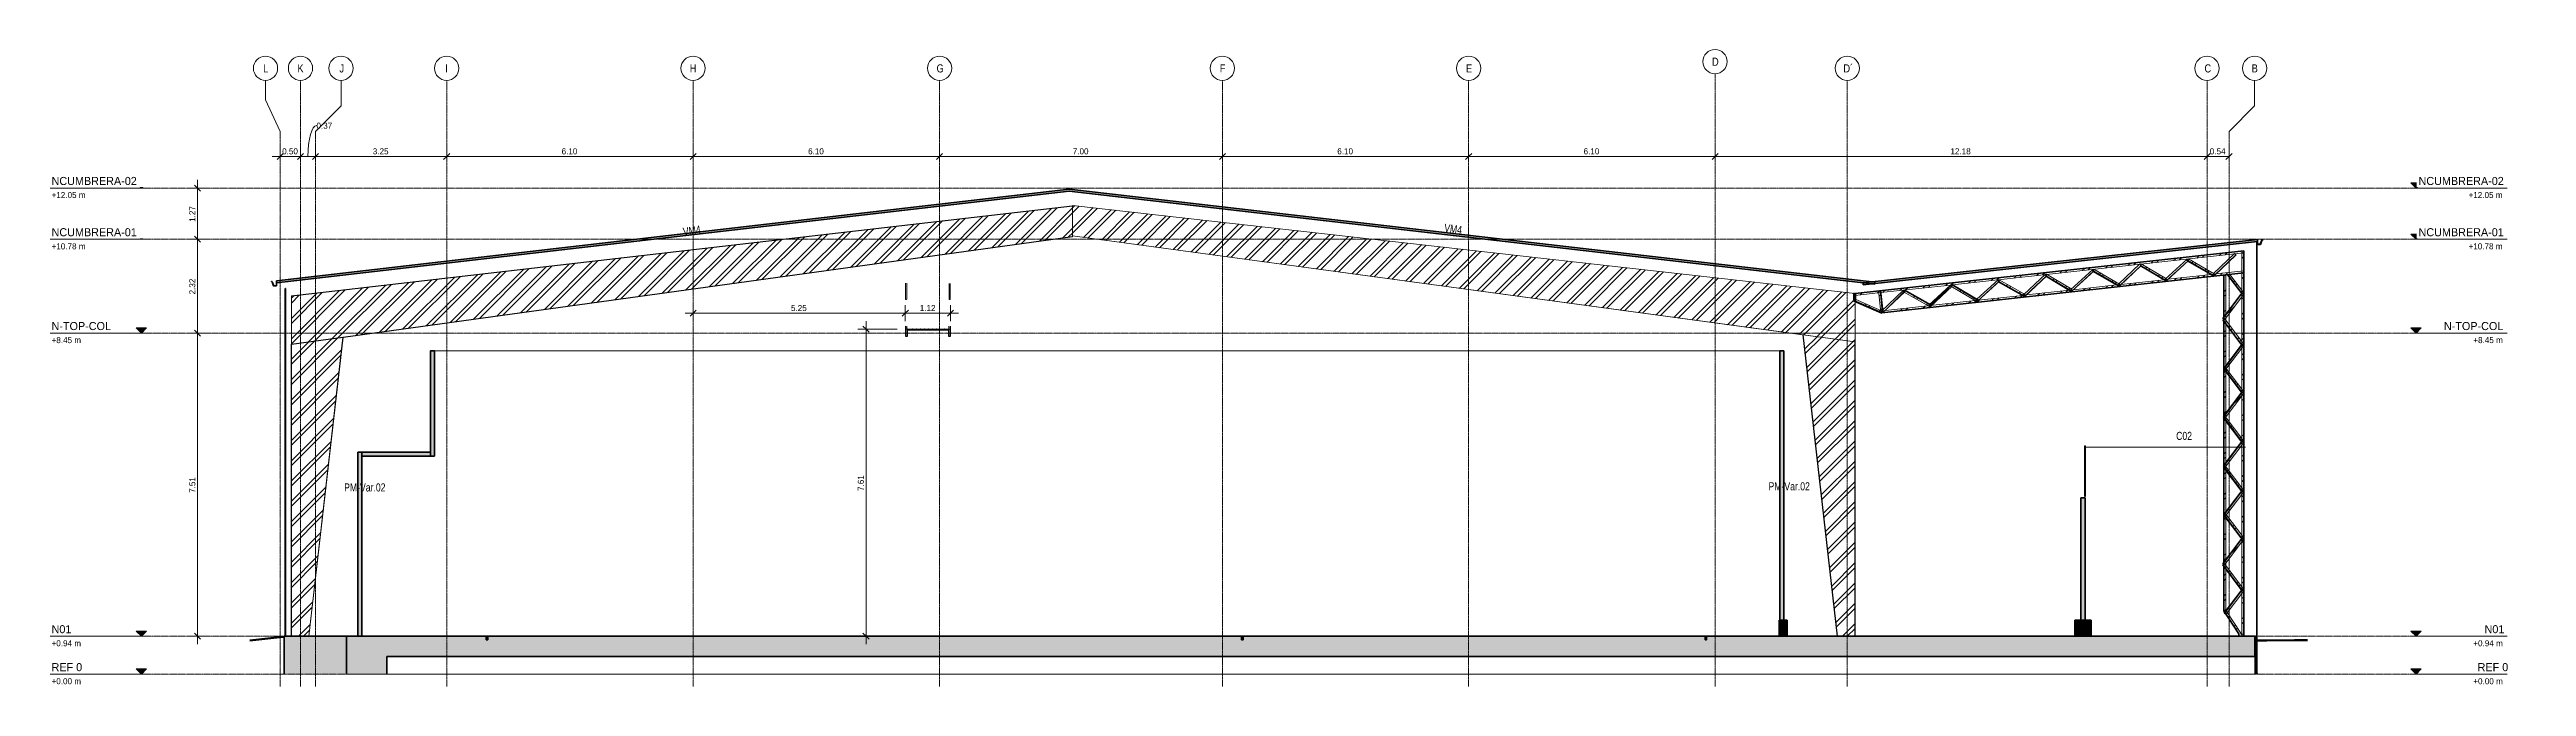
# Model space of a CAD drawing. Header units: centimetres. Extents: x -6747 to 14796, y -285 to 1548.
# Drawn here: x -74 to 6058, y -30 to 1548 of the extents above; entities that cross this region are included whole.
import ezdxf

# ---------------------------------------------------------------- set-up
doc = ezdxf.new("R2010")
doc.units = ezdxf.units.CM
doc.linetypes.add('Centre', pattern=[3.175, 0.635, -0.475, 1.59, -0.475])
doc.linetypes.add('Grid Line', pattern=[2.2225, 1.27, -0.3175, 0.3175, -0.3175])
for name, color, linetype, lineweight in [('A-ANNO-DIMS', 7, 'Continuous', 9), ('A-ANNO-DIMS-100', 7, 'Continuous', 9), ('A-CLNG', 7, 'Continuous', 9), ('A-FLOR', 7, 'Continuous', 9), ('A-FLOR-HRAL', 7, 'Continuous', 9), ('A-FLOR-LEVL', 7, 'Continuous', 9), ('A-FLOR-PATT', 7, 'Continuous', 35), ('A-GENM', 7, 'Continuous', 9), ('A-ROOF', 7, 'Continuous', 9), ('A-ROOF-MCUT', 7, 'Continuous', 35), ('A-ROOF-PATT', 7, 'Continuous', 35), ('A-WALL', 7, 'Continuous', 9), ('A-WALL-PATT', 7, 'Continuous', 35), ('C-BLDG-PADS', 7, 'Continuous', 9), ('C-TOPO', 7, 'Continuous', 9), ('I-WALL', 7, 'Continuous', 9), ('S-BEAM', 7, 'Continuous', 9), ('S-BEAM-IDEN', 7, 'Continuous', 18), ('S-COLS', 7, 'Continuous', 9), ('S-COLS-IDEN', 7, 'Continuous', 9), ('S-GRID', 7, 'Continuous', 9), ('S-GRID-IDEN', 7, 'Continuous', 9), ('S-STRS', 7, 'Continuous', 9)]:
    doc.layers.add(name, color=color, linetype=linetype, lineweight=lineweight)
doc.styles.add('Century Gothic', font='GOTHIC.TTF', dxfattribs={"height": 20})
doc.styles.add('Century Gothic_1', font='GOTHIC.TTF', dxfattribs={"height": 15})
doc.styles.add('Century Gothic_2', font='GOTHIC.TTF', dxfattribs={"width": 0.8, "height": 20})
doc.styles.add('Saira Condensed', font='SairaCondensed-Regular.ttf', dxfattribs={"height": 20})
doc.dimstyles.new('FCA_N_Cotas_E100', dxfattribs={"dimscale": 30.48, "dimtxt": 15.662524, "dimasz": 0.492126, "dimexe": 0.656168, "dimexo": 0.656168, "dimgap": 0.032808, "dimtad": 1, "dimlfac": 0.01, "dimrnd": 0.01, "dimzin": 0, "dimdsep": 46, "dimtxsty": 'Century Gothic_1', "dimblk1": 'OBLIQUE', "dimblk2": 'OBLIQUE', "dimsah": 1, "dimcen": 0.09, "dimdle": 0.656168, "dimadec": 3, "dimazin": 2, "dimtfac": 1, "dimtdec": 4, "dimtix": 1, "dimtmove": 0, "dimatfit": 3, "dimfxl": 1, "dimtvp": 1, "dimtolj": 1, "dimtzin": 0, "dimarcsym": 2})
doc.dimstyles.new('FCA_N_Cotas_E100_1', dxfattribs={"dimscale": 30.48, "dimtxt": 15.662524, "dimasz": 0.492126, "dimexe": 0.656168, "dimexo": 0.656168, "dimgap": 0.032808, "dimtad": 1, "dimlfac": 0.01, "dimrnd": 0.01, "dimzin": 0, "dimdsep": 46, "dimtxsty": 'Century Gothic_1', "dimblk1": 'OBLIQUE', "dimblk2": 'OBLIQUE', "dimsah": 1, "dimcen": 0.09, "dimdle": 0.656168, "dimadec": 3, "dimazin": 2, "dimtfac": 1, "dimtdec": 4, "dimtix": 1, "dimtmove": 1, "dimatfit": 3, "dimfxl": 1, "dimtvp": 1, "dimtolj": 1, "dimtzin": 0, "dimarcsym": 2})
pattern_1 = [(45, (6633.706, 0), (-25.14472, 25.14472), []), (45, (6633.706, 38.1), (-25.14472, 25.14472), [])]
pattern_2 = [(45, (36.172, 0), (-25.1447, 25.1447), []), (45, (36.172, 38.1), (-25.1447, 25.1447), [])]

msp = doc.modelspace()

# ---------------------------------------------------------------- texts
at = {"layer": 'S-BEAM-IDEN', "lineweight": 9, "char_height": 20, "width": 60.2869, "attachment_point": 1, "style": 'Century Gothic_2'}
for insert, rotation in [((1492.713, 1105.836), 7.8668643), ((3380.11, 1116.007), 352.2783094)]:
    msp.add_mtext('VM4', dxfattribs=dict(at, insert=insert, rotation=rotation))
at = {"layer": 'S-BEAM-IDEN', "lineweight": 9, "insert": (5190.351, 600.43), "char_height": 20, "width": 53.23205, "attachment_point": 1, "style": 'Century Gothic_2'}
msp.add_mtext('C02', dxfattribs=at)
at = {"layer": 'S-COLS-IDEN', "char_height": 20, "width": 134.6835, "attachment_point": 1, "style": 'Century Gothic_2'}
for insert in [(655.217, 472.744), (4181.304, 475.525)]:
    msp.add_mtext('PM-Var.02', dxfattribs=dict(at, insert=insert))
at = {"layer": 'S-GRID-IDEN', "color": 253, "true_color": 0xaaaaaa, "char_height": 20, "attachment_point": 1, "style": 'Saira Condensed'}
for s, insert, width in [('L', (454.676, 1510.934), 13.62869), ('K', (539.516, 1510.934), 17.63712), ('J', (643.522, 1510.934), 8.81856), ('I', (905.372, 1510.934), 8.01687), ('H', (1510.772, 1510.934), 19.2405), ('G', (2121.702, 1510.934), 17.63712), ('F', (2823.002, 1510.934), 14.43037), ('E', (3432.298, 1510.934), 15.23206), ('D', (4041.298, 1527.411), 17.63712), ('D´', (4366.585, 1510.934), 22.44725), ('C', (5260.488, 1510.934), 14.43037), ('B', (5377.143, 1510.934), 17.63712)]:
    msp.add_mtext(s, dxfattribs=dict(at, insert=insert, width=width))

# ---------------------------------------------------------------- blocks, each defined once
blk = doc.blocks.new('PQ_RVR_ARQ-01_ZZ_ZZ_MO_T_A_rvt-2-Elevación Eje 15')
at = {"layer": 'A-FLOR-PATT', "lineweight": 9, "true_color": 0xeaeaea}
for points in [[(-5898.7, 540), (-5728.8, 540), (-5728.8, 550), (-5898.7, 550)], [(-1210.5, 44), (-1210.5, 94), (-1212.7, 94), (-1212.7, 44)]]:
    blk.add_hatch(color=254, dxfattribs=at).paths.add_polyline_path(points)
at = {"layer": 'A-ROOF-PATT', "lineweight": 9, "true_color": 0xeaeaea}
for points in [[(-2152.9, 966.1), (-2152.9, 971.2), (-4147.4, 1201.9), (-6109.6, 974.5), (-6109.6, 969.5), (-4147.4, 1196.9), (-2201.9, 971.8)], [(-2181.6, 964.6), (-1206.2, 1072.4), (-1206.2, 1077.4), (-2181.6, 969.6)]]:
    blk.add_hatch(color=254, dxfattribs=at).paths.add_polyline_path(points)
at = {"layer": 'A-WALL-PATT', "lineweight": 9, "true_color": 0xeaeaea}
for points in [[(-1207.3, 0), (-1207.3, 1071), (-1207.8, 1071), (-1207.8, 0)], [(-6088.2, 99), (-6087.7, 99), (-6087.7, 955.5), (-6088.2, 955.5), (-6088.2, 602.1)], [(-5728.8, 540.1), (-5718.8, 540.1), (-5718.8, 801.5), (-5728.8, 801.5), (-5728.8, 602.1)], [(-2388.2, 134), (-2378.2, 134), (-2378.2, 801.5), (-2388.2, 801.5)], [(-1633.3, 439.9), (-1632.8, 439.9), (-1632.8, 566), (-1633.3, 566)], [(-5908.4, 94), (-5898.4, 94), (-5898.4, 549.9), (-5908.4, 549.9)], [(-1642.8, 134), (-1632.8, 134), (-1632.8, 436.7), (-1642.8, 436.7)], [(-2370.2, 94), (-2370.2, 134), (-2390.2, 134), (-2390.2, 94)], [(-1657.8, 94), (-1617.8, 94), (-1617.8, 134), (-1657.8, 134)], [(-6089.5, 94), (-6087, 94), (-6087, 99), (-6089.5, 99)], [(-1208.6, -0.2), (-1206.1, -0.2), (-1206.1, 2.5), (-1208.6, 2.5)]]:
    blk.add_hatch(color=254, dxfattribs=at).paths.add_polyline_path(points)
at = {"layer": 'A-WALL-PATT', "lineweight": 9, "true_color": 0xe5e5e5}
h = blk.add_hatch(dxfattribs=at)
h.set_pattern_fill('FP_7', color=254, style=0, pattern_type=2)
h.set_pattern_definition([(90, (-5728.686, 0), (-0.15954, 1e-17), [])])
h.paths.add_polyline_path([(-5728.8, 550), (-5728.8, 801.5), (-5729, 801.5), (-5729, 801.5), (-5729, 550)])
at = {"layer": 'A-WALL-PATT', "lineweight": 9, "true_color": 0xf2f2f2}
h = blk.add_hatch(dxfattribs=at)
h.set_pattern_fill('FP_6', style=0, pattern_type=2)
h.set_pattern_definition([(90, (-1207.826, 0), (-0.06358, 4e-18), [])])
h.paths.add_polyline_path([(-1207.8, 2.5), (-1207.8, 2.5), (-1207.8, 83.3)])
at = {"layer": 'A-CLNG', "color": 254, "lineweight": 18, "true_color": 0xe5e5e5}
for p, q in [((-2388.3, 801.5), (-5718.8, 801.5)), ((-2388.3, 801.5), (-2388.4, 801.5)), ((-1235.8, 562.8), (-1632.8, 562.8)), ((-1235.8, 562.8), (-1235.9, 562.8))]:
    blk.add_line(p, q, dxfattribs=at)
at = {"layer": 'A-FLOR', "color": 254, "lineweight": 35, "true_color": 0xcccccc}
for p, q in [((-5728.8, 550), (-5898.7, 550)), ((-5898.7, 550), (-5898.7, 540)), ((-5898.7, 540), (-5728.8, 540)), ((-5728.8, 540), (-5728.8, 550)), ((-5590.7, 94), (-5936.9, 94)), ((-5936.9, 94), (-5936.9, 44)), ((-5590.7, 85.1), (-5590.7, 94)), ((-5586.7, 85.1), (-5590.7, 85.1)), ((-3720.7, 94), (-5586.7, 94)), ((-5586.7, 94), (-5586.7, 85.1)), ((-3720.7, 85.1), (-3720.7, 94)), ((-3716.7, 85.1), (-3720.7, 85.1)), ((-2573.5, 94), (-3716.7, 94)), ((-3716.7, 94), (-3716.7, 85.1)), ((-2573.5, 85.1), (-2573.5, 94)), ((-2569.5, 85.1), (-2573.5, 85.1)), ((-1210.5, 94), (-2569.5, 94)), ((-2569.5, 94), (-2569.5, 85.1)), ((-1210.5, 44), (-1210.5, 94)), ((-5836.9, 44), (-1210.5, 44))]:
    blk.add_line(p, q, dxfattribs=at)
at = {"layer": 'A-FLOR', "color": 254, "true_color": 0xe5e5e5}
blk.add_line((-5898.7, 550), (-5898.7, 550), dxfattribs=at)
at = {"layer": 'A-ROOF', "color": 254, "lineweight": 35, "true_color": 0xcccccc}
for p, q in [((-4147.4, 1201.9), (-6109.6, 974.5)), ((-6109.6, 969.5), (-4147.4, 1196.9)), ((-2152.9, 971.2), (-4147.4, 1201.9)), ((-4147.4, 1196.9), (-2152.9, 966.1)), ((-1206.2, 1077.4), (-2181.6, 969.6)), ((-2181.6, 964.6), (-1206.2, 1072.4)), ((-1206.2, 1072.4), (-1206.2, 1077.4)), ((-6109.6, 974.5), (-6109.6, 969.5)), ((-2181.6, 969.6), (-2181.6, 964.6)), ((-2152.9, 966.1), (-2152.9, 971.2))]:
    blk.add_line(p, q, dxfattribs=at)
at = {"layer": 'A-ROOF-MCUT', "color": 254, "true_color": 0xcccccc}
for p, q in [((-1205.8, 1077.4), (-1206.2, 1077.4)), ((-1206.2, 1077.4), (-1206.2, 1064.9)), ((-1206.2, 1064.9), (-1198.7, 1064.9)), ((-1205.8, 1065.2), (-1205.8, 1077.4)), ((-1199, 1065.2), (-1205.8, 1065.2)), ((-1195.2, 1075.2), (-1199, 1065.2)), ((-1198.7, 1064.9), (-1194.9, 1074.8)), ((-1194, 1075.2), (-1195.2, 1075.2)), ((-1193.7, 1076.1), (-1194.9, 1076.1)), ((-1194.9, 1076.1), (-1194.9, 1075.8)), ((-1194.9, 1075.8), (-1194, 1075.8)), ((-1194.9, 1074.8), (-1193.7, 1074.8)), ((-1194, 1075.8), (-1194, 1075.2)), ((-1193.7, 1074.8), (-1193.7, 1076.1)), ((-6120.9, 973.3), (-6122.1, 973.3)), ((-6122.1, 973.3), (-6122.1, 972)), ((-6122.1, 972), (-6120.9, 972)), ((-6121.8, 972.3), (-6121.8, 972.9)), ((-6121.8, 972.9), (-6120.9, 972.9)), ((-6120.6, 972.3), (-6121.8, 972.3)), ((-6120.9, 972.9), (-6120.9, 973.3)), ((-6120.9, 972), (-6117, 962)), ((-6116.8, 962.4), (-6120.6, 972.3)), ((-6117, 962), (-6109.6, 962)), ((-6109.9, 962.4), (-6116.8, 962.4)), ((-6109.6, 974.5), (-6109.9, 974.5)), ((-6109.9, 974.5), (-6109.9, 962.4)), ((-6109.6, 962), (-6109.6, 974.5))]:
    blk.add_line(p, q, dxfattribs=at)
at = {"layer": 'A-WALL', "color": 254, "true_color": 0xcccccc}
for p, q in [((-1207.8, 1071), (-1207.9, 1071)), ((-6087, 99), (-6089.5, 99)), ((-6089.5, 99), (-6089.5, 94)), ((-6089.5, 94), (-6087, 94)), ((-6087, 94), (-6087, 99)), ((-1206.1, 2.5), (-1208.6, 2.5)), ((-1208.6, 2.5), (-1208.6, -0.2)), ((-1206.1, -0.2), (-1206.1, 2.5))]:
    blk.add_line(p, q, dxfattribs=at)
at = {"layer": 'A-WALL', "color": 254, "lineweight": 35, "true_color": 0xcccccc}
for p, q in [((-1207.3, 1071), (-1207.8, 1071)), ((-1207.8, 1071), (-1207.8, 0)), ((-1207.3, 0), (-1207.3, 1071)), ((-6087.7, 955.5), (-6088.2, 955.5)), ((-6088.2, 955.5), (-6088.2, 99)), ((-6087.7, 99), (-6087.7, 955.5)), ((-1633.3, 566), (-1633.3, 439.9)), ((-1632.8, 566), (-1633.3, 566)), ((-1632.8, 439.9), (-1632.8, 566)), ((-1633.3, 439.9), (-1632.8, 439.9)), ((-2370.2, 134), (-2390.2, 134)), ((-2390.2, 134), (-2390.2, 94)), ((-2370.2, 94), (-2370.2, 134)), ((-1657.8, 134), (-1657.8, 94)), ((-1617.8, 134), (-1657.8, 134)), ((-1617.8, 94), (-1617.8, 134)), ((-5936.9, 94), (-6091.2, 94)), ((-6091.2, 94), (-6091.2, -0.2)), ((-6088.2, 99), (-6087.7, 99)), ((-5936.9, -0.2), (-5936.9, 94)), ((-2390.2, 94), (-2370.2, 94)), ((-1657.8, 94), (-1617.8, 94)), ((-5936.9, 44), (-5936.9, -0.2)), ((-5836.9, -0.2), (-5836.9, 44)), ((-1207.8, 0), (-1207.3, 0))]:
    blk.add_line(p, q, dxfattribs=at)
at = {"layer": 'C-BLDG-PADS', "color": 254, "lineweight": 18, "true_color": 0xdadada}
for p, q in [((-1210.5, 0), (-5936.9, 0)), ((-5936.9, 0), (-5936.9, -0.2)), ((-1210.5, -0.2), (-1210.5, 0))]:
    blk.add_line(p, q, dxfattribs=at)
at = {"layer": 'C-TOPO', "color": 254, "lineweight": 70, "true_color": 0xdadada}
for p, q in [((-6093.8, 92.7), (-6175.6, 83.1)), ((-6091.2, 92.6), (-6093.8, 92.7)), ((-1210.5, 83.2), (-1207.8, 83.3)), ((-1207.3, 83.3), (-1183, 83.5)), ((-1183, 83.5), (-1113.8, 84.3)), ((-1113.8, 84.3), (-1081.9, 84.2)), ((-1210.5, 0), (-1210.5, 44))]:
    blk.add_line(p, q, dxfattribs=at)
at = {"layer": 'C-TOPO', "color": 254, "true_color": 0xdadada}
for p, q in [((-6093.8, 92.7), (-6175.6, 83.1)), ((-6093.8, 92.7), (-6091.2, 92.8)), ((-6093.8, 92.7), (-6091.2, 92.6)), ((-1207.8, 83.3), (-1210.5, 83.2)), ((-1183, 83.5), (-1207.3, 83.3)), ((-1183, 83.5), (-1113.8, 84.3)), ((-1113.8, 84.3), (-1081.9, 84.2)), ((-1210.5, 44), (-1210.5, 0))]:
    blk.add_line(p, q, dxfattribs=at)
at = {"layer": 'I-WALL', "color": 254, "true_color": 0xcccccc}
for p, q in [((-5728.8, 801.5), (-5729, 801.5)), ((-2388.2, 801.5), (-2388.3, 801.5))]:
    blk.add_line(p, q, dxfattribs=at)
at = {"layer": 'I-WALL', "color": 254, "lineweight": 35, "true_color": 0xcccccc}
for p, q in [((-5718.8, 801.5), (-5728.8, 801.5)), ((-5728.8, 801.5), (-5728.8, 540.1)), ((-5718.8, 540.1), (-5718.8, 801.5)), ((-2378.2, 801.5), (-2388.2, 801.5)), ((-2388.2, 801.5), (-2388.2, 134)), ((-2378.2, 134), (-2378.2, 801.5)), ((-5898.4, 549.9), (-5908.4, 549.9)), ((-5908.4, 549.9), (-5908.4, 94)), ((-5898.4, 94), (-5898.4, 549.9)), ((-5728.8, 540.1), (-5718.8, 540.1)), ((-1642.8, 436.7), (-1642.8, 134)), ((-1632.8, 436.7), (-1642.8, 436.7)), ((-1632.8, 134), (-1632.8, 436.7)), ((-2388.2, 134), (-2378.2, 134)), ((-1642.8, 134), (-1632.8, 134)), ((-5908.4, 94), (-5898.4, 94))]:
    blk.add_line(p, q, dxfattribs=at)
blk = doc.blocks.new('RVR_CERCHA_C02 - RVR_CERCHA_C02-1681646-Elevación Eje 15')
at = {"layer": 'S-BEAM', "true_color": 0xc0c0c0}
h = blk.add_hatch(dxfattribs=at)
h.set_pattern_fill('FP_8', color=9, style=0, pattern_type=2)
h.set_pattern_definition(pattern_2)
h.paths.add_polyline_path([(-2205.5, 942.7), (-2202.9, 943), (-2204.3, 943.1), (-2205.5, 943), (-2205.5, 942.9)])
h.paths.add_polyline_path([(-2201.9, 943.1), (-1239.9, 1048.5), (-1240, 1048.8), (-2201.9, 943.4)])
h = blk.add_hatch(dxfattribs=at)
h.set_pattern_fill('FP_9', color=9, style=0, pattern_type=2)
h.set_pattern_definition(pattern_2)
h.paths.add_polyline_path([(-2201.9, 938.4), (-2138.7, 945.3), (-2139.2, 950), (-2201.9, 943.1), (-2201.9, 942.7)])
h.paths.add_polyline_path([(-2138.4, 945.3), (-1966.1, 964.2), (-1965.2, 965), (-1965, 964.8), (-1965.7, 964.2), (-1961.7, 964.7), (-1962.4, 965.1), (-1962.2, 965.4), (-1961.2, 964.7), (-1240, 1043.8), (-1240, 1048.5), (-2138.9, 950)])
h.paths.add_polyline_path([(-1239.7, 1043.8), (-1239.4, 1043.8), (-1239.7, 1046.3)])
h = blk.add_hatch(dxfattribs=at)
h.set_pattern_fill('FP_8', color=9, style=0, pattern_type=2)
h.set_pattern_definition(pattern_2)
h.paths.add_polyline_path([(-1244.7, 94.5), (-1240, 94.5), (-1240, 994.4), (-1244.7, 993.9), (-1244.7, 943.9), (-1243.9, 945), (-1243.7, 944.8), (-1244.6, 943.5), (-1243.7, 942.1), (-1243.9, 942), (-1244.7, 943), (-1244.7, 816.3), (-1243.9, 817.3), (-1243.7, 817.2), (-1244.6, 815.8), (-1243.7, 814.5), (-1243.9, 814.3), (-1244.7, 815.4), (-1244.7, 698.6), (-1243.9, 699.6), (-1243.7, 699.5), (-1244.6, 698.1), (-1243.7, 696.8), (-1243.9, 696.6), (-1244.7, 697.7), (-1244.7, 576.3), (-1243.9, 577.4), (-1243.7, 577.2), (-1244.6, 575.9), (-1243.7, 574.6), (-1243.9, 574.4), (-1244.7, 575.4), (-1244.7, 454.1), (-1243.9, 455.1), (-1243.7, 454.9), (-1244.6, 453.6), (-1243.7, 452.3), (-1243.9, 452.1), (-1244.7, 453.2), (-1244.7, 336.3), (-1243.9, 337.4), (-1243.7, 337.2), (-1244.6, 335.9), (-1243.7, 334.6), (-1243.9, 334.4), (-1244.7, 335.5), (-1244.7, 208.7), (-1243.9, 209.8), (-1243.7, 209.6), (-1244.6, 208.3), (-1243.7, 207), (-1243.9, 206.8), (-1244.7, 207.8), (-1244.7, 150.8)])
h.paths.add_polyline_path([(-1244.7, 994.2), (-1240, 994.7), (-1240, 1048.5), (-1244.7, 1048), (-1244.7, 994.7)])
h.paths.add_polyline_path([(-1244.7, 1048.3), (-1240, 1048.8), (-1244.7, 1048.8)])
h = blk.add_hatch(dxfattribs=at)
h.set_pattern_fill('FP_8', color=9, style=0, pattern_type=2)
h.set_pattern_definition(pattern_2)
h.paths.add_polyline_path([(-1240, 94.5), (-1239.7, 94.5), (-1239.7, 1048.8), (-1240, 1048.8), (-1240, 301)])
h = blk.add_hatch(dxfattribs=at)
h.set_pattern_fill('FP_8', color=9, style=0, pattern_type=2)
h.set_pattern_definition(pattern_2)
h.paths.add_polyline_path([(-2135.9, 895.2), (-1240, 994.7), (-1240, 999.4), (-1308.6, 991.8), (-1312.4, 988.2), (-1312.6, 988.5), (-1309.1, 991.7), (-1319.5, 990.6), (-1315.2, 988.1), (-1315.4, 987.9), (-1320, 990.5), (-1426.9, 978.7), (-1430.6, 975.3), (-1430.8, 975.5), (-1427.4, 978.6), (-1437.3, 977.5), (-1433.4, 975.2), (-1433.6, 975), (-1437.8, 977.4), (-1543.2, 965.7), (-1546.6, 962.6), (-1546.8, 962.8), (-1543.7, 965.7), (-1553.2, 964.6), (-1549.4, 962.5), (-1549.6, 962.2), (-1553.7, 964.6), (-1661.5, 952.6), (-1664.8, 949.6), (-1665, 949.8), (-1662, 952.6), (-1671, 951.6), (-1667.6, 949.6), (-1667.8, 949.3), (-1671.5, 951.5), (-1777.9, 939.7), (-1780.8, 936.9), (-1781, 937.1), (-1778.4, 939.6), (-1786.9, 938.7), (-1783.6, 936.8), (-1783.8, 936.6), (-1787.4, 938.6), (-1896.1, 926.6), (-1896.5, 926.2), (-1895.4, 925.5), (-1895.6, 925.3), (-1896.8, 926), (-1899, 923.9), (-1899.2, 924.2), (-1897.1, 926.1), (-1897.5, 926.4), (-2133.9, 900.2), (-2133.6, 897.4), (-2133.9, 897.4), (-2134.2, 900.1), (-2136.4, 899.9), (-2136.6, 899.7), (-2136.1, 895.3)])
h.paths.add_polyline_path([(-1896.8, 926.4), (-1896.7, 926.5), (-1897, 926.5)])
h.paths.add_polyline_path([(-1239.7, 994.7), (-1239.4, 994.7), (-1239.7, 996.9), (-1239.7, 994.7)])
h = blk.add_hatch(dxfattribs=at)
h.set_pattern_fill('FP_8', color=9, style=0, pattern_type=2)
h.set_pattern_definition(pattern_2)
h.paths.add_polyline_path([(-2136.1, 894.9), (-1239.4, 994.4), (-1239.4, 994.7), (-2136.1, 895.2)])
h = blk.add_hatch(dxfattribs=at)
h.set_pattern_fill('FP_9', color=9, style=0, pattern_type=2)
h.set_pattern_definition(pattern_2)
h.paths.add_polyline_path([(-1781, 937.1), (-1729.2, 985.9), (-1730.6, 986.7), (-1730.4, 987), (-1729, 986.1), (-1727.8, 987.3), (-1731, 990.7), (-1784.2, 940.5), (-1783.6, 939.9)])
h = blk.add_hatch(dxfattribs=at)
h.set_pattern_fill('FP_8', color=9, style=0, pattern_type=2)
h.set_pattern_definition(pattern_2)
h.paths.add_polyline_path([(-1780.8, 936.9), (-1727.6, 987.1), (-1727.8, 987.3), (-1781, 937.1)])
h = blk.add_hatch(dxfattribs=at)
h.set_pattern_fill('FP_8', color=9, style=0, pattern_type=2)
h.set_pattern_definition(pattern_2)
h.paths.add_polyline_path([(-1667.8, 949.3), (-1667.6, 949.6), (-1730.4, 987), (-1730.6, 986.7), (-1718.6, 979.6)])
h = blk.add_hatch(dxfattribs=at)
h.set_pattern_fill('FP_9', color=9, style=0, pattern_type=2)
h.set_pattern_definition(pattern_2)
h.paths.add_polyline_path([(-1667.6, 949.6), (-1665.2, 953.6), (-1728, 991), (-1730.4, 987), (-1729, 986.1), (-1727.8, 987.3), (-1727.7, 987), (-1728.8, 986), (-1718.6, 979.9)])
h = blk.add_hatch(dxfattribs=at)
h.set_pattern_fill('FP_9', color=9, style=0, pattern_type=2)
h.set_pattern_definition(pattern_2)
h.paths.add_polyline_path([(-1665, 949.8), (-1612.1, 998), (-1613.4, 998.7), (-1613.2, 999), (-1611.8, 998.2), (-1610.6, 999.3), (-1613.8, 1002.7), (-1668.2, 953.3), (-1667.6, 952.7)])
h = blk.add_hatch(dxfattribs=at)
h.set_pattern_fill('FP_8', color=9, style=0, pattern_type=2)
h.set_pattern_definition(pattern_2)
h.paths.add_polyline_path([(-1549.6, 962.2), (-1549.4, 962.5), (-1613.2, 999), (-1613.4, 998.7)])
h = blk.add_hatch(dxfattribs=at)
h.set_pattern_fill('FP_8', color=9, style=0, pattern_type=2)
h.set_pattern_definition(pattern_2)
h.paths.add_polyline_path([(-1549.4, 962.5), (-1547.1, 966.6), (-1610.9, 1003.1), (-1613.2, 999), (-1611.8, 998.2), (-1610.6, 999.3), (-1610.5, 999), (-1611.6, 998), (-1605.8, 994.7)])
h = blk.add_hatch(dxfattribs=at)
h.set_pattern_fill('FP_8', color=9, style=0, pattern_type=2)
h.set_pattern_definition(pattern_2)
h.paths.add_polyline_path([(-1433.6, 975), (-1433.4, 975.2), (-1496.2, 1012.7), (-1496.4, 1012.4)])
h = blk.add_hatch(dxfattribs=at)
h.set_pattern_fill('FP_9', color=9, style=0, pattern_type=2)
h.set_pattern_definition(pattern_2)
h.paths.add_polyline_path([(-1433.4, 975.2), (-1431, 979.2), (-1493.8, 1016.7), (-1496.2, 1012.7), (-1494.8, 1011.8), (-1493.6, 1012.9), (-1493.5, 1012.7), (-1494.5, 1011.6), (-1466.2, 994.7)])
h = blk.add_hatch(dxfattribs=at)
h.set_pattern_fill('FP_8', color=9, style=0, pattern_type=2)
h.set_pattern_definition(pattern_2)
h.paths.add_polyline_path([(-1315.4, 987.9), (-1315.2, 988.1), (-1379, 1024.6), (-1379.2, 1024.4)])
h = blk.add_hatch(dxfattribs=at)
h.set_pattern_fill('FP_9', color=9, style=0, pattern_type=2)
h.set_pattern_definition(pattern_2)
h.paths.add_polyline_path([(-1315.2, 988.1), (-1312.9, 992.2), (-1376.7, 1028.7), (-1379, 1024.6), (-1377.6, 1023.8), (-1376.4, 1024.9), (-1376.3, 1024.6), (-1377.4, 1023.7), (-1326.7, 994.7)])
h = blk.add_hatch(dxfattribs=at)
h.set_pattern_fill('FP_8', color=9, style=0, pattern_type=2)
h.set_pattern_definition(pattern_2)
h.paths.add_polyline_path([(-1288.8, 156.3), (-1288.8, 988.9), (-1289.1, 988.9), (-1289.1, 156.3)])
h = blk.add_hatch(dxfattribs=at)
h.set_pattern_fill('FP_8', color=9, style=0, pattern_type=2)
h.set_pattern_definition(pattern_2)
h.paths.add_polyline_path([(-1288.5, 156.3), (-1284.1, 156.3), (-1284.1, 260.6), (-1288.8, 266.9), (-1288.8, 156.8)])
h.paths.add_polyline_path([(-1284.1, 261.1), (-1284.1, 283.1), (-1288.8, 276.8), (-1288.8, 267.4)])
h.paths.add_polyline_path([(-1288.8, 277.3), (-1284.1, 283.6), (-1284.1, 388.2), (-1287.9, 393.3), (-1287.7, 393.4), (-1284.1, 388.7), (-1284.1, 400.8), (-1287.7, 396.1), (-1287.9, 396.3), (-1284.1, 401.3), (-1284.1, 505.9), (-1288.8, 512.2), (-1288.8, 301)])
h.paths.add_polyline_path([(-1284.1, 506.4), (-1284.1, 523.1), (-1288.8, 516.8), (-1288.8, 512.7)])
h.paths.add_polyline_path([(-1288.8, 517.3), (-1284.1, 523.6), (-1284.1, 628.2), (-1288.8, 634.4), (-1288.8, 574.4)])
h.paths.add_polyline_path([(-1284.1, 628.7), (-1284.1, 645.3), (-1288.8, 639.1), (-1288.8, 634.9)])
h.paths.add_polyline_path([(-1288.8, 639.6), (-1284.1, 645.8), (-1284.1, 750.4), (-1287.9, 755.5), (-1287.7, 755.7), (-1284.1, 750.9), (-1284.1, 763.1), (-1287.7, 758.3), (-1287.9, 758.5), (-1284.1, 763.6), (-1284.1, 868.1), (-1288.8, 874.4), (-1288.8, 699.6)])
h.paths.add_polyline_path([(-1284.1, 868.6), (-1284.1, 890.7), (-1288.8, 884.4), (-1288.8, 874.9)])
h.paths.add_polyline_path([(-1288.8, 884.9), (-1284.1, 891.2), (-1284.1, 988.9), (-1288.8, 988.9), (-1288.8, 894.9)])
h = blk.add_hatch(dxfattribs=at)
h.set_pattern_fill('FP_8', color=9, style=0, pattern_type=2)
h.set_pattern_definition(pattern_2)
h.paths.add_polyline_path([(-1243.9, 942), (-1243.7, 942.1), (-1278.7, 989), (-1278.9, 988.8)])
h = blk.add_hatch(dxfattribs=at)
h.set_pattern_fill('FP_9', color=9, style=0, pattern_type=2)
h.set_pattern_definition(pattern_2)
h.paths.add_polyline_path([(-1243.7, 942.1), (-1240, 944.9), (-1240, 945.1), (-1274, 990.6), (-1276.9, 990.3), (-1278.7, 989), (-1244.8, 943.7), (-1243.9, 945), (-1243.7, 944.8), (-1244.6, 943.5), (-1244.1, 942.7)])
h.paths.add_polyline_path([(-1276.5, 990.6), (-1274.2, 990.9), (-1274.9, 991.8)])
h = blk.add_hatch(dxfattribs=at)
h.set_pattern_fill('FP_8', color=9, style=0, pattern_type=2)
h.set_pattern_definition(pattern_2)
h.paths.add_polyline_path([(-2135.7, 894.8), (-2135.6, 895.1), (-2206.1, 925.7), (-2206.2, 925.4), (-2201.9, 923.5)])
h = blk.add_hatch(dxfattribs=at)
h.set_pattern_fill('FP_8', color=9, style=0, pattern_type=2)
h.set_pattern_definition(pattern_2)
h.paths.add_polyline_path([(-2204.9, 924.7), (-2204.9, 943), (-2205.2, 943), (-2205.2, 924.7)])
h = blk.add_hatch(dxfattribs=at)
h.set_pattern_fill('FP_8', color=9, style=0, pattern_type=2)
h.set_pattern_definition(pattern_2)
h.paths.add_polyline_path([(-2201.9, 924.7), (-2200.2, 924.7), (-2200.2, 943), (-2201.9, 943), (-2201.9, 925.7)])
h = blk.add_hatch(dxfattribs=at)
h.set_pattern_fill('FP_8', color=9, style=0, pattern_type=2)
h.set_pattern_definition(pattern_2)
h.paths.add_polyline_path([(-2135.9, 895.2), (-2135.5, 895.3), (-2134.1, 898.8), (-2134.2, 899.6), (-2135.9, 900.4), (-2137.6, 898.8), (-2137.8, 899), (-2136.2, 900.5), (-2201.9, 928.9), (-2201.9, 923.8), (-2136.1, 895.3)])
h.paths.add_polyline_path([(-2133.8, 899.1), (-2133.7, 899.4), (-2133.8, 899.5)])
h = blk.add_hatch(dxfattribs=at)
h.set_pattern_fill('FP_9', color=9, style=0, pattern_type=2)
h.set_pattern_definition(pattern_2)
h.paths.add_polyline_path([(-2138.6, 896.9), (-2133.9, 897.4), (-2134.4, 901.8), (-2137.6, 898.8), (-2137.8, 899), (-2134.4, 902.2), (-2139.2, 950), (-2143.8, 949.5), (-2138.7, 897.4)])
h = blk.add_hatch(dxfattribs=at)
h.set_pattern_fill('FP_8', color=9, style=0, pattern_type=2)
h.set_pattern_definition(pattern_2)
h.paths.add_polyline_path([(-2133.9, 897.4), (-2133.6, 897.4), (-2138.9, 950.3), (-2139.2, 950.2)])
h = blk.add_hatch(dxfattribs=at)
h.set_pattern_fill('FP_9', color=9, style=0, pattern_type=2)
h.set_pattern_definition(pattern_2)
h.paths.add_polyline_path([(-2134.5, 895.4), (-2134.4, 895.4), (-2078.8, 947.7), (-2082, 951.2), (-2134.1, 902.1), (-2133.6, 897.4), (-2133.9, 897.4), (-2134.4, 901.8), (-2137.6, 898.8), (-2135.6, 896.6)])
h = blk.add_hatch(dxfattribs=at)
h.set_pattern_fill('FP_8', color=9, style=0, pattern_type=2)
h.set_pattern_definition(pattern_2)
h.paths.add_polyline_path([(-2018, 910.9), (-2015.6, 915), (-2017.1, 915.8), (-2018.2, 914.7), (-2018.4, 914.9), (-2017.3, 915.9), (-2079.4, 951.5), (-2081.8, 947.4), (-2018.4, 911.2)])
h = blk.add_hatch(dxfattribs=at)
h.set_pattern_fill('FP_8', color=9, style=0, pattern_type=2)
h.set_pattern_definition(pattern_2)
h.paths.add_polyline_path([(-2015.6, 915), (-2015.5, 915.2), (-2079.3, 951.7), (-2079.4, 951.5)])
h = blk.add_hatch(dxfattribs=at)
h.set_pattern_fill('FP_8', color=9, style=0, pattern_type=2)
h.set_pattern_definition(pattern_2)
h.paths.add_polyline_path([(-2018.2, 914.7), (-1965, 964.8), (-1965.2, 965), (-2018.4, 914.9)])
h = blk.add_hatch(dxfattribs=at)
h.set_pattern_fill('FP_8', color=9, style=0, pattern_type=2)
h.set_pattern_definition(pattern_2)
h.paths.add_polyline_path([(-2015, 911.3), (-1961.8, 961.4), (-1965, 964.8), (-2016.8, 916), (-2015.5, 915.2), (-2015.6, 915), (-2017.1, 915.8), (-2018.2, 914.7)])
h = blk.add_hatch(dxfattribs=at)
h.set_pattern_fill('FP_9', color=9, style=0, pattern_type=2)
h.set_pattern_definition(pattern_2)
h.paths.add_polyline_path([(-1898, 921.2), (-1897.9, 921.3), (-1898.1, 921.3)])
h.paths.add_polyline_path([(-1898.5, 921.6), (-1897.7, 921.7), (-1895.6, 925.3), (-1896.8, 926), (-1899, 923.9), (-1899.2, 924.2), (-1897.1, 926.1), (-1962.4, 965.1), (-1964.8, 961.1), (-1899.2, 922)])
h = blk.add_hatch(dxfattribs=at)
h.set_pattern_fill('FP_8', color=9, style=0, pattern_type=2)
h.set_pattern_definition(pattern_2)
h.paths.add_polyline_path([(-1895.6, 925.3), (-1895.4, 925.5), (-1962.2, 965.4), (-1962.4, 965.1)])
h = blk.add_hatch(dxfattribs=at)
h.set_pattern_fill('FP_8', color=9, style=0, pattern_type=2)
h.set_pattern_definition(pattern_2)
h.paths.add_polyline_path([(-1899, 923.9), (-1844.7, 973.4), (-1844.9, 973.6), (-1899.2, 924.2)])
h = blk.add_hatch(dxfattribs=at)
h.set_pattern_fill('FP_8', color=9, style=0, pattern_type=2)
h.set_pattern_definition(pattern_2)
h.paths.add_polyline_path([(-1783.8, 936.6), (-1783.6, 936.8), (-1847.4, 973.3), (-1847.6, 973.1)])
h = blk.add_hatch(dxfattribs=at)
h.set_pattern_fill('FP_9', color=9, style=0, pattern_type=2)
h.set_pattern_definition(pattern_2)
h.paths.add_polyline_path([(-1783.6, 936.8), (-1781.3, 940.9), (-1845.1, 977.4), (-1847.4, 973.3), (-1846, 972.5), (-1844.9, 973.6), (-1844.7, 973.3), (-1845.8, 972.4), (-1793.9, 942.7)])
h = blk.add_hatch(dxfattribs=at)
h.set_pattern_fill('FP_8', color=9, style=0, pattern_type=2)
h.set_pattern_definition(pattern_2)
h.paths.add_polyline_path([(-1291.4, 881), (-1243.7, 944.8), (-1243.9, 945), (-1291.6, 881.2)])
h = blk.add_hatch(dxfattribs=at)
h.set_pattern_fill('FP_9', color=9, style=0, pattern_type=2)
h.set_pattern_definition(pattern_2)
h.paths.add_polyline_path([(-1287.6, 878.2), (-1240, 942), (-1240, 942), (-1243.7, 944.8), (-1244.6, 943.5), (-1243.7, 942.1), (-1243.9, 942), (-1244.8, 943.2), (-1288.8, 884.4), (-1288.8, 879.1), (-1287.9, 878.3)])
h.paths.add_polyline_path([(-1289.1, 879.3), (-1289.1, 884), (-1291.4, 881)])
h = blk.add_hatch(dxfattribs=at)
h.set_pattern_fill('FP_8', color=9, style=0, pattern_type=2)
h.set_pattern_definition(pattern_2)
h.paths.add_polyline_path([(-1243.9, 814.3), (-1243.7, 814.5), (-1291.4, 878.3), (-1291.6, 878.2)])
h = blk.add_hatch(dxfattribs=at)
h.set_pattern_fill('FP_8', color=9, style=0, pattern_type=2)
h.set_pattern_definition(pattern_2)
h.paths.add_polyline_path([(-1243.7, 814.5), (-1240, 817.3), (-1240, 817.5), (-1287.6, 881.2), (-1288.8, 880.2), (-1288.8, 874.9), (-1244.8, 816.1), (-1243.9, 817.3), (-1243.7, 817.2), (-1244.6, 815.8)])
h.paths.add_polyline_path([(-1289.1, 875.3), (-1289.1, 880), (-1291.4, 878.3)])
h = blk.add_hatch(dxfattribs=at)
h.set_pattern_fill('FP_8', color=9, style=0, pattern_type=2)
h.set_pattern_definition(pattern_2)
h.paths.add_polyline_path([(-1243.9, 696.6), (-1243.7, 696.8), (-1287.7, 755.7), (-1287.9, 755.5)])
h = blk.add_hatch(dxfattribs=at)
h.set_pattern_fill('FP_8', color=9, style=0, pattern_type=2)
h.set_pattern_definition(pattern_2)
h.paths.add_polyline_path([(-1243.7, 696.8), (-1240, 699.6), (-1240, 699.8), (-1283.9, 758.5), (-1287.7, 755.7), (-1244.8, 698.4), (-1243.9, 699.6), (-1243.7, 699.5), (-1244.6, 698.1)])
h = blk.add_hatch(dxfattribs=at)
h.set_pattern_fill('FP_8', color=9, style=0, pattern_type=2)
h.set_pattern_definition(pattern_2)
h.paths.add_polyline_path([(-1285.6, 635.5), (-1240, 696.6), (-1240, 696.7), (-1243.7, 699.5), (-1244.6, 698.1), (-1243.7, 696.8), (-1243.9, 696.6), (-1244.8, 697.9), (-1288.8, 639.1), (-1288.8, 637.9), (-1285.9, 635.7)])
h.paths.add_polyline_path([(-1289.1, 638.1), (-1289.1, 638.7), (-1289.4, 638.3)])
h = blk.add_hatch(dxfattribs=at)
h.set_pattern_fill('FP_8', color=9, style=0, pattern_type=2)
h.set_pattern_definition(pattern_2)
h.paths.add_polyline_path([(-1243.9, 574.4), (-1243.7, 574.6), (-1289.4, 635.7), (-1289.6, 635.5), (-1264.7, 602.1)])
h = blk.add_hatch(dxfattribs=at)
h.set_pattern_fill('FP_8', color=9, style=0, pattern_type=2)
h.set_pattern_definition(pattern_2)
h.paths.add_polyline_path([(-1243.7, 574.6), (-1240, 577.4), (-1240, 577.5), (-1285.6, 638.5), (-1288.8, 636.1), (-1288.8, 634.9), (-1244.8, 576.1), (-1243.9, 577.4), (-1243.7, 577.2), (-1244.6, 575.9)])
h.paths.add_polyline_path([(-1289.1, 635.3), (-1289.1, 635.9), (-1289.4, 635.7)])
h = blk.add_hatch(dxfattribs=at)
h.set_pattern_fill('FP_8', color=9, style=0, pattern_type=2)
h.set_pattern_definition(pattern_2)
h.paths.add_polyline_path([(-1289.4, 516.1), (-1243.7, 577.2), (-1243.9, 577.4), (-1289.6, 516.2)])
h = blk.add_hatch(dxfattribs=at)
h.set_pattern_fill('FP_9', color=9, style=0, pattern_type=2)
h.set_pattern_definition(pattern_2)
h.paths.add_polyline_path([(-1285.6, 513.2), (-1240, 574.4), (-1240, 574.4), (-1243.7, 577.2), (-1244.6, 575.9), (-1243.7, 574.6), (-1243.9, 574.4), (-1244.8, 575.6), (-1288.8, 516.8), (-1288.8, 515.6), (-1285.9, 513.4)])
h.paths.add_polyline_path([(-1289.1, 515.9), (-1289.1, 516.4), (-1289.4, 516.1)])
h = blk.add_hatch(dxfattribs=at)
h.set_pattern_fill('FP_8', color=9, style=0, pattern_type=2)
h.set_pattern_definition(pattern_2)
h.paths.add_polyline_path([(-1243.9, 452.1), (-1243.7, 452.3), (-1289.4, 513.4), (-1289.6, 513.2)])
h = blk.add_hatch(dxfattribs=at)
h.set_pattern_fill('FP_8', color=9, style=0, pattern_type=2)
h.set_pattern_definition(pattern_2)
h.paths.add_polyline_path([(-1243.7, 452.3), (-1240, 455.1), (-1240, 455.2), (-1285.6, 516.2), (-1288.8, 513.8), (-1288.8, 512.7), (-1244.8, 453.9), (-1243.9, 455.1), (-1243.7, 454.9), (-1244.6, 453.6)])
h.paths.add_polyline_path([(-1289.1, 513.1), (-1289.1, 513.6), (-1289.4, 513.4)])
h = blk.add_hatch(dxfattribs=at)
h.set_pattern_fill('FP_8', color=9, style=0, pattern_type=2)
h.set_pattern_definition(pattern_2)
h.paths.add_polyline_path([(-1243.9, 334.4), (-1243.7, 334.6), (-1287.7, 393.4), (-1287.9, 393.3)])
h = blk.add_hatch(dxfattribs=at)
h.set_pattern_fill('FP_9', color=9, style=0, pattern_type=2)
h.set_pattern_definition(pattern_2)
h.paths.add_polyline_path([(-1243.7, 334.6), (-1240, 337.3), (-1240, 337.5), (-1283.9, 396.3), (-1287.7, 393.4), (-1244.8, 336.2), (-1243.9, 337.4), (-1243.7, 337.2), (-1244.6, 335.9)])
h = blk.add_hatch(dxfattribs=at)
h.set_pattern_fill('FP_8', color=9, style=0, pattern_type=2)
h.set_pattern_definition(pattern_2)
h.paths.add_polyline_path([(-1291.4, 273.4), (-1243.7, 337.2), (-1243.9, 337.4), (-1291.6, 273.6)])
h = blk.add_hatch(dxfattribs=at)
h.set_pattern_fill('FP_9', color=9, style=0, pattern_type=2)
h.set_pattern_definition(pattern_2)
h.paths.add_polyline_path([(-1287.6, 270.6), (-1240, 334.4), (-1240, 334.5), (-1243.7, 337.2), (-1244.6, 335.9), (-1243.7, 334.6), (-1243.9, 334.4), (-1244.8, 335.7), (-1288.8, 276.8), (-1288.8, 271.5), (-1287.9, 270.8)])
h.paths.add_polyline_path([(-1289.1, 271.7), (-1289.1, 276.4), (-1291.4, 273.4)])
h = blk.add_hatch(dxfattribs=at)
h.set_pattern_fill('FP_8', color=9, style=0, pattern_type=2)
h.set_pattern_definition(pattern_2)
h.paths.add_polyline_path([(-1243.9, 206.8), (-1243.7, 207), (-1291.4, 270.8), (-1291.6, 270.6)])
h = blk.add_hatch(dxfattribs=at)
h.set_pattern_fill('FP_8', color=9, style=0, pattern_type=2)
h.set_pattern_definition(pattern_2)
h.paths.add_polyline_path([(-1243.7, 207), (-1240, 209.7), (-1240, 209.9), (-1287.6, 273.6), (-1288.8, 272.7), (-1288.8, 267.4), (-1244.8, 208.5), (-1243.9, 209.8), (-1243.7, 209.6), (-1244.6, 208.3)])
h.paths.add_polyline_path([(-1289.1, 267.8), (-1289.1, 272.5), (-1291.4, 270.8)])
h = blk.add_hatch(dxfattribs=at)
h.set_pattern_fill('FP_8', color=9, style=0, pattern_type=2)
h.set_pattern_definition(pattern_2)
h.paths.add_polyline_path([(-1252, 94), (-1241.6, 94), (-1241.6, 94.3), (-1251.7, 94.3), (-1251.7, 99.9), (-1289, 157.1), (-1289.2, 156.9), (-1252, 99.8)])
h = blk.add_hatch(dxfattribs=at)
h.set_pattern_fill('FP_8', color=9, style=0, pattern_type=2)
h.set_pattern_definition(pattern_2)
h.paths.add_polyline_path([(-1241.6, 94.3), (-1241.6, 99), (-1247, 99), (-1247, 101.3), (-1283.2, 156.8), (-1286.2, 152.8), (-1251.7, 99.8), (-1251.7, 94.3)])
h.paths.add_polyline_path([(-1286.4, 153), (-1283.4, 157.1), (-1285, 159.6), (-1288.8, 157.1), (-1288.8, 156.8), (-1287.9, 155.4)])
at = {"layer": 'S-BEAM', "lineweight": 35}
for p, q in [((-1240, 1048.8), (-2201.9, 943.4)), ((-2201.9, 943.1), (-1239.9, 1048.5)), ((-1239.7, 1048.8), (-1240, 1048.8)), ((-1240, 1048.8), (-1240, 94.5)), ((-1239.9, 1048.5), (-1240, 1048.8)), ((-1239.7, 94.5), (-1239.7, 1048.8)), ((-1239.4, 994.7), (-2136.1, 895.2)), ((-2136.1, 894.9), (-1239.4, 994.4)), ((-1727.8, 987.3), (-1781, 937.1)), ((-1780.8, 936.9), (-1727.6, 987.1)), ((-1730.4, 987), (-1730.6, 986.7)), ((-1730.6, 986.7), (-1667.8, 949.3)), ((-1667.6, 949.6), (-1730.4, 987)), ((-1727.6, 987.1), (-1727.8, 987.3)), ((-1610.6, 999.3), (-1665, 949.8)), ((-1664.8, 949.6), (-1610.4, 999)), ((-1613.2, 999), (-1613.4, 998.7)), ((-1613.4, 998.7), (-1549.6, 962.2)), ((-1549.4, 962.5), (-1613.2, 999)), ((-1610.4, 999), (-1610.6, 999.3)), ((-1493.6, 1012.9), (-1546.8, 962.8)), ((-1546.6, 962.6), (-1493.4, 1012.7)), ((-1496.2, 1012.7), (-1496.4, 1012.4)), ((-1496.4, 1012.4), (-1433.6, 975)), ((-1433.4, 975.2), (-1496.2, 1012.7)), ((-1493.4, 1012.7), (-1493.6, 1012.9)), ((-1376.4, 1024.9), (-1430.8, 975.5)), ((-1430.6, 975.3), (-1376.2, 1024.7)), ((-1379, 1024.6), (-1379.2, 1024.4)), ((-1379.2, 1024.4), (-1315.4, 987.9)), ((-1315.2, 988.1), (-1379, 1024.6)), ((-1376.2, 1024.7), (-1376.4, 1024.9)), ((-1315.4, 987.9), (-1315.2, 988.1)), ((-1259.4, 1038.6), (-1312.6, 988.5)), ((-1312.6, 988.5), (-1312.4, 988.2)), ((-1312.4, 988.2), (-1259.2, 1038.4)), ((-1288.8, 988.9), (-1289.1, 988.9)), ((-1289.1, 988.9), (-1289.1, 156.3)), ((-1288.8, 156.3), (-1288.8, 988.9)), ((-1278.7, 989), (-1278.9, 988.8)), ((-1278.9, 988.8), (-1243.9, 942)), ((-1243.7, 942.1), (-1278.7, 989)), ((-1259.2, 1038.4), (-1259.4, 1038.6)), ((-1239.4, 994.4), (-1239.4, 994.7)), ((-2206.1, 925.7), (-2206.2, 925.4)), ((-2206.2, 925.4), (-2135.7, 894.8)), ((-2135.6, 895.1), (-2206.1, 925.7)), ((-2204.3, 943.1), (-2205.5, 943)), ((-2205.5, 943), (-2205.5, 942.7)), ((-2205.5, 942.7), (-2202.9, 943)), ((-2204.9, 943), (-2205.2, 943)), ((-2205.2, 943), (-2205.2, 924.7)), ((-2205.2, 924.7), (-2204.9, 924.7)), ((-2204.9, 924.7), (-2204.9, 943)), ((-2138.9, 950.3), (-2139.2, 950.2)), ((-2139.2, 950.2), (-2133.9, 897.4)), ((-2133.6, 897.4), (-2138.9, 950.3)), ((-2082.3, 951.4), (-2137.8, 899)), ((-2137.6, 898.8), (-2082, 951.2)), ((-2082, 951.2), (-2082.3, 951.4)), ((-2079.3, 951.7), (-2079.4, 951.5)), ((-2079.4, 951.5), (-2015.6, 915)), ((-2015.5, 915.2), (-2079.3, 951.7)), ((-1965.2, 965), (-2018.4, 914.9)), ((-2018.2, 914.7), (-1965, 964.8)), ((-1965, 964.8), (-1965.2, 965)), ((-1962.2, 965.4), (-1962.4, 965.1)), ((-1962.4, 965.1), (-1895.6, 925.3)), ((-1895.4, 925.5), (-1962.2, 965.4)), ((-1844.9, 973.6), (-1899.2, 924.2)), ((-1899.2, 924.2), (-1899, 923.9)), ((-1899, 923.9), (-1844.7, 973.4)), ((-1895.6, 925.3), (-1895.4, 925.5)), ((-1847.4, 973.3), (-1847.6, 973.1)), ((-1847.6, 973.1), (-1783.8, 936.6)), ((-1783.6, 936.8), (-1847.4, 973.3)), ((-1844.7, 973.4), (-1844.9, 973.6)), ((-1783.8, 936.6), (-1783.6, 936.8)), ((-1781, 937.1), (-1780.8, 936.9)), ((-1667.8, 949.3), (-1667.6, 949.6)), ((-1665, 949.8), (-1664.8, 949.6)), ((-1549.6, 962.2), (-1549.4, 962.5)), ((-1546.8, 962.8), (-1546.6, 962.6)), ((-1433.6, 975), (-1433.4, 975.2)), ((-1430.8, 975.5), (-1430.6, 975.3)), ((-1243.9, 945), (-1291.6, 881.2)), ((-1291.4, 881), (-1243.7, 944.8)), ((-1243.7, 944.8), (-1243.9, 945)), ((-1243.9, 942), (-1243.7, 942.1)), ((-2137.8, 899), (-2137.6, 898.8)), ((-2136.1, 895.2), (-2136.1, 894.9)), ((-2135.7, 894.8), (-2135.6, 895.1)), ((-2133.9, 897.4), (-2133.6, 897.4)), ((-2018.4, 914.9), (-2018.2, 914.7)), ((-2015.6, 915), (-2015.5, 915.2)), ((-1291.6, 881.2), (-1291.4, 881)), ((-1291.4, 878.3), (-1291.6, 878.2)), ((-1291.6, 878.2), (-1243.9, 814.3)), ((-1243.7, 814.5), (-1291.4, 878.3)), ((-1243.9, 817.3), (-1287.9, 758.5)), ((-1287.7, 758.3), (-1243.7, 817.2)), ((-1243.7, 817.2), (-1243.9, 817.3)), ((-1243.9, 814.3), (-1243.7, 814.5)), ((-1287.9, 758.5), (-1287.7, 758.3)), ((-1287.7, 755.7), (-1287.9, 755.5)), ((-1287.9, 755.5), (-1243.9, 696.6)), ((-1243.7, 696.8), (-1287.7, 755.7)), ((-1243.9, 699.6), (-1289.6, 638.5)), ((-1289.4, 638.3), (-1243.7, 699.5)), ((-1243.7, 699.5), (-1243.9, 699.6)), ((-1243.9, 696.6), (-1243.7, 696.8)), ((-1289.6, 638.5), (-1289.4, 638.3)), ((-1289.4, 635.7), (-1289.6, 635.5)), ((-1289.6, 635.5), (-1243.9, 574.4)), ((-1243.7, 574.6), (-1289.4, 635.7)), ((-1243.9, 577.4), (-1289.6, 516.2)), ((-1289.4, 516.1), (-1243.7, 577.2)), ((-1243.7, 577.2), (-1243.9, 577.4)), ((-1243.9, 574.4), (-1243.7, 574.6)), ((-1289.6, 516.2), (-1289.4, 516.1)), ((-1289.4, 513.4), (-1289.6, 513.2)), ((-1289.6, 513.2), (-1243.9, 452.1)), ((-1243.7, 452.3), (-1289.4, 513.4)), ((-1243.9, 455.1), (-1287.9, 396.3)), ((-1287.7, 396.1), (-1243.7, 454.9)), ((-1243.7, 454.9), (-1243.9, 455.1)), ((-1243.9, 452.1), (-1243.7, 452.3)), ((-1287.9, 396.3), (-1287.7, 396.1)), ((-1287.7, 393.4), (-1287.9, 393.3)), ((-1287.9, 393.3), (-1243.9, 334.4)), ((-1243.7, 334.6), (-1287.7, 393.4)), ((-1243.9, 337.4), (-1291.6, 273.6)), ((-1291.4, 273.4), (-1243.7, 337.2)), ((-1243.7, 337.2), (-1243.9, 337.4)), ((-1243.9, 334.4), (-1243.7, 334.6)), ((-1291.6, 273.6), (-1291.4, 273.4)), ((-1291.4, 270.8), (-1291.6, 270.6)), ((-1291.6, 270.6), (-1243.9, 206.8)), ((-1243.7, 207), (-1291.4, 270.8)), ((-1243.9, 209.8), (-1287.9, 150.9)), ((-1287.7, 150.8), (-1243.7, 209.6)), ((-1243.7, 209.6), (-1243.9, 209.8)), ((-1243.9, 206.8), (-1243.7, 207)), ((-1289, 157.1), (-1289.2, 156.9)), ((-1289.2, 156.9), (-1252, 99.8)), ((-1289.1, 156.3), (-1288.8, 156.3)), ((-1251.7, 99.9), (-1289, 157.1)), ((-1287.9, 150.9), (-1287.7, 150.8)), ((-1252, 99.8), (-1252, 94)), ((-1252, 94), (-1241.6, 94)), ((-1251.7, 94.3), (-1251.7, 99.9)), ((-1241.6, 94.3), (-1251.7, 94.3)), ((-1241.6, 94), (-1241.6, 94.3)), ((-1240, 94.5), (-1239.7, 94.5))]:
    blk.add_line(p, q, dxfattribs=at)
at = {"layer": 'S-BEAM'}
for p, q in [((-1961.2, 964.7), (-1240, 1043.8)), ((-1244.7, 1048.8), (-1244.7, 1048.3)), ((-1240, 1048.8), (-1244.7, 1048.8)), ((-1244.7, 1048), (-1244.7, 994.2)), ((-1239.7, 1046.3), (-1239.4, 1043.8)), ((-1239.7, 1043.8), (-1239.4, 1043.8)), ((-1731, 990.7), (-1784.2, 940.5)), ((-1731, 990.7), (-1727.8, 987.3)), ((-1730.4, 987), (-1728, 991)), ((-1665.2, 953.6), (-1728, 991)), ((-1613.8, 1002.7), (-1668.2, 953.3)), ((-1613.8, 1002.7), (-1610.6, 999.3)), ((-1613.2, 999), (-1610.9, 1003.1)), ((-1547.1, 966.6), (-1610.9, 1003.1)), ((-1496.8, 1016.4), (-1550, 966.2)), ((-1496.8, 1016.4), (-1493.6, 1012.9)), ((-1496.2, 1012.7), (-1493.8, 1016.7)), ((-1431, 979.2), (-1493.8, 1016.7)), ((-1379.6, 1028.4), (-1434, 979)), ((-1320, 990.5), (-1426.9, 978.7)), ((-1379.6, 1028.4), (-1376.4, 1024.9)), ((-1379, 1024.6), (-1376.7, 1028.7)), ((-1312.9, 992.2), (-1376.7, 1028.7)), ((-1309.1, 991.7), (-1319.5, 990.6)), ((-1262.6, 1042), (-1315.8, 991.9)), ((-1312.6, 988.5), (-1315.8, 991.9)), ((-1312.9, 992.2), (-1315.2, 988.1)), ((-1240, 999.4), (-1308.6, 991.8)), ((-1284.1, 988.9), (-1288.8, 988.9)), ((-1284.1, 988.9), (-1284.1, 891.2)), ((-1278.7, 989), (-1276.9, 990.3)), ((-1276.5, 990.6), (-1274.9, 991.8)), ((-1274.2, 990.9), (-1274.9, 991.8)), ((-1240, 945.1), (-1274, 990.6)), ((-1262.6, 1042), (-1259.4, 1038.6)), ((-1244.7, 993.9), (-1244.7, 943.9)), ((-1239.7, 996.9), (-1239.4, 994.7)), ((-2201.9, 938.4), (-2138.7, 945.3)), ((-2201.9, 943), (-2200.2, 943)), ((-2136.2, 900.5), (-2201.9, 928.9)), ((-2200.2, 924.7), (-2201.9, 924.7)), ((-2200.2, 924.7), (-2200.2, 943)), ((-2143.9, 949.8), (-2142.9, 949.9)), ((-2143.8, 949.5), (-2138.6, 896.9)), ((-2138.4, 945.3), (-1966.1, 964.2)), ((-2134.4, 895.4), (-2078.8, 947.7)), ((-1897.5, 926.4), (-2133.9, 900.2)), ((-2082, 951.2), (-2078.8, 947.7)), ((-2081.8, 947.4), (-2079.4, 951.5)), ((-2081.8, 947.4), (-2018, 910.9)), ((-2015, 911.3), (-1961.8, 961.4)), ((-1965.7, 964.2), (-1961.7, 964.7)), ((-1965, 964.8), (-1961.8, 961.4)), ((-1964.8, 961.1), (-1962.4, 965.1)), ((-1964.8, 961.1), (-1898.5, 921.6)), ((-1901.3, 928.7), (-1902.4, 927.6)), ((-1899.2, 924.2), (-1902.4, 927.6)), ((-1848, 977.1), (-1901, 928.9)), ((-1898.1, 921.3), (-1898, 921.2)), ((-1895.6, 925.3), (-1897.7, 921.7)), ((-1896.7, 926.5), (-1897, 926.5)), ((-1787.4, 938.6), (-1896.1, 926.6)), ((-1848, 977.1), (-1844.9, 973.6)), ((-1847.4, 973.3), (-1845.1, 977.4)), ((-1781.3, 940.9), (-1845.1, 977.4)), ((-1778.4, 939.6), (-1786.9, 938.7)), ((-1781, 937.1), (-1784.2, 940.5)), ((-1781.3, 940.9), (-1783.6, 936.8)), ((-1671.5, 951.5), (-1777.9, 939.7)), ((-1662, 952.6), (-1671, 951.6)), ((-1665, 949.8), (-1668.2, 953.3)), ((-1665.2, 953.6), (-1667.6, 949.6)), ((-1553.7, 964.6), (-1661.5, 952.6)), ((-1543.7, 965.7), (-1553.2, 964.6)), ((-1546.8, 962.8), (-1550, 966.2)), ((-1547.1, 966.6), (-1549.4, 962.5)), ((-1437.8, 977.4), (-1543.2, 965.7)), ((-1427.4, 978.6), (-1437.3, 977.5)), ((-1430.8, 975.5), (-1434, 979)), ((-1431, 979.2), (-1433.4, 975.2)), ((-1287.6, 878.2), (-1240, 941.8)), ((-1244.7, 943), (-1244.7, 816.3)), ((-1240, 944.9), (-1243.7, 942.1)), ((-1243.7, 944.8), (-1240, 942)), ((-2133.9, 897.4), (-2138.6, 896.9)), ((-2134.5, 895.4), (-2137.6, 898.8)), ((-2136.1, 895.3), (-2136.6, 899.7)), ((-2134.2, 900.1), (-2136.4, 899.9)), ((-2134.2, 899.6), (-2135.9, 900.4)), ((-2134.1, 898.6), (-2135.5, 895.3)), ((-2133.7, 899.4), (-2133.8, 899.5)), ((-2133.7, 899.4), (-2133.8, 899.1)), ((-2015, 911.3), (-2018.2, 914.7)), ((-2015.6, 915), (-2018, 910.9)), ((-1289.1, 879.3), (-1291.4, 881)), ((-1291.4, 878.3), (-1289.1, 880)), ((-1288.8, 880.2), (-1287.6, 881.2)), ((-1287.6, 878.2), (-1288.8, 879.1)), ((-1240, 817.5), (-1287.6, 881.2)), ((-1284.1, 890.7), (-1284.1, 868.6)), ((-1284.1, 868.1), (-1284.1, 763.6)), ((-1283.9, 755.5), (-1240, 814.2)), ((-1244.7, 815.4), (-1244.7, 698.6)), ((-1240, 817.3), (-1243.7, 814.5)), ((-1243.7, 817.2), (-1240, 814.4)), ((-1287.7, 755.7), (-1283.9, 758.5)), ((-1283.9, 755.5), (-1287.7, 758.3)), ((-1284.1, 763.1), (-1284.1, 750.9)), ((-1284.1, 750.4), (-1284.1, 645.8)), ((-1240, 699.8), (-1283.9, 758.5)), ((-1285.6, 635.5), (-1240, 696.5)), ((-1244.7, 697.7), (-1244.7, 576.3)), ((-1240, 699.6), (-1243.7, 696.8)), ((-1243.7, 699.5), (-1240, 696.7)), ((-1289.1, 638.1), (-1289.4, 638.3)), ((-1289.4, 635.7), (-1289.1, 635.9)), ((-1288.8, 636.1), (-1285.6, 638.5)), ((-1285.6, 635.5), (-1288.8, 637.9)), ((-1240, 577.5), (-1285.6, 638.5)), ((-1284.1, 645.3), (-1284.1, 628.7)), ((-1284.1, 628.2), (-1284.1, 523.6)), ((-1285.6, 513.2), (-1240, 574.3)), ((-1244.7, 575.4), (-1244.7, 454.1)), ((-1240, 577.3), (-1243.7, 574.6)), ((-1243.7, 577.2), (-1240, 574.4)), ((-1289.1, 515.9), (-1289.4, 516.1)), ((-1289.4, 513.4), (-1289.1, 513.6)), ((-1288.8, 513.8), (-1285.6, 516.2)), ((-1285.6, 513.2), (-1288.8, 515.6)), ((-1240, 455.2), (-1285.6, 516.2)), ((-1284.1, 523.1), (-1284.1, 506.4)), ((-1284.1, 505.9), (-1284.1, 401.3)), ((-1283.9, 393.3), (-1240, 452)), ((-1244.7, 453.2), (-1244.7, 336.3)), ((-1240, 455), (-1243.7, 452.3)), ((-1243.7, 454.9), (-1240, 452.2)), ((-1287.7, 393.4), (-1283.9, 396.3)), ((-1283.9, 393.3), (-1287.7, 396.1)), ((-1284.1, 400.8), (-1284.1, 388.7)), ((-1284.1, 388.2), (-1284.1, 283.6)), ((-1240, 337.5), (-1283.9, 396.3)), ((-1287.6, 270.6), (-1240, 334.3)), ((-1244.7, 335.5), (-1244.7, 208.7)), ((-1240, 337.3), (-1243.7, 334.6)), ((-1243.7, 337.2), (-1240, 334.5)), ((-1291.4, 273.4), (-1289.1, 271.7)), ((-1289.1, 272.5), (-1291.4, 270.8)), ((-1287.6, 273.6), (-1288.8, 272.7)), ((-1288.8, 271.5), (-1287.6, 270.6)), ((-1287.6, 273.6), (-1240, 209.9)), ((-1284.1, 283.1), (-1284.1, 261.1)), ((-1284.1, 260.6), (-1284.1, 156.3)), ((-1283.4, 148.6), (-1240, 206.7)), ((-1244.7, 207.8), (-1244.7, 94.5)), ((-1240, 209.7), (-1243.7, 207)), ((-1243.7, 209.6), (-1240, 206.9)), ((-1288.8, 157.1), (-1285, 159.6)), ((-1284.1, 156.3), (-1288.5, 156.3)), ((-1283.9, 147.9), (-1287.7, 150.8)), ((-1283.4, 157), (-1285, 159.6)), ((-1283.9, 147.9), (-1283.6, 148.3)), ((-1247, 101.3), (-1283.2, 156.8)), ((-1247, 99), (-1247, 101.3)), ((-1241.6, 99), (-1247, 99)), ((-1240, 94.5), (-1244.7, 94.5)), ((-1241.6, 94.3), (-1241.6, 99))]:
    blk.add_line(p, q, dxfattribs=at)
blk = doc.blocks.new('Stairs 23 - Stairs 17-1811620-Elevación Eje 15')
at = {"layer": 'S-STRS'}
for p, q in [((-4553.1, 860.2), (-4553.1, 862.1)), ((-4553.1, 854.8), (-4553.1, 860.2)), ((-4549.2, 860.2), (-4553.1, 860.2)), ((-4549.2, 862.1), (-4549.2, 860.2)), ((-4549.2, 860.2), (-4549.2, 854.8)), ((-4445.5, 860.2), (-4445.5, 862.1)), ((-4445.5, 854.8), (-4445.5, 860.2)), ((-4441.3, 860.2), (-4445.5, 860.2)), ((-4441.3, 862.1), (-4441.3, 860.2)), ((-4441.3, 860.2), (-4441.3, 854.8))]:
    blk.add_line(p, q, dxfattribs=at)
blk = doc.blocks.new('M_RVR_Grating - 1_12 x 1_00-1792500-Elevación Eje 15')
at = {"layer": 'A-GENM', "lineweight": 25}
for p, q in [((-4548.1, 854.8), (-4553.1, 854.8)), ((-4553.1, 854.8), (-4553.1, 837.8)), ((-4553.1, 837.8), (-4548.1, 837.8)), ((-4548.1, 837.8), (-4548.1, 854.8)), ((-4441.1, 854.8), (-4446.1, 854.8)), ((-4446.1, 854.8), (-4446.1, 837.8)), ((-4446.1, 837.8), (-4441.1, 837.8)), ((-4441.1, 837.8), (-4441.1, 854.8))]:
    blk.add_line(p, q, dxfattribs=at)
at = {"layer": 'A-GENM', "color": 8, "true_color": 0x808080}
for p, q in [((-4548.1, 854.8), (-4446.1, 854.8)), ((-4446.1, 852.7), (-4548.1, 852.7))]:
    blk.add_line(p, q, dxfattribs=at)
at = {"layer": 'A-GENM', "lineweight": 25}
for centre, start, end in [((-4546.1, 854.3), 0, 180), ((-4546.1, 854.3), 180, 0), ((-4536.1, 854.3), 0, 180), ((-4536.1, 854.3), 180, 0), ((-4526.1, 854.3), 0, 180), ((-4526.1, 854.3), 180, 0), ((-4516.1, 854.3), 0, 180), ((-4516.1, 854.3), 180, 0), ((-4506.1, 854.3), 0, 180), ((-4506.1, 854.3), 180, 0), ((-4496.1, 854.3), 0, 180), ((-4496.1, 854.3), 180, 0), ((-4486.1, 854.3), 0, 180), ((-4486.1, 854.3), 180, 0), ((-4476.1, 854.3), 0, 180), ((-4476.1, 854.3), 180, 0), ((-4466.1, 854.3), 0, 180), ((-4466.1, 854.3), 180, 0), ((-4456.1, 854.3), 0, 180), ((-4456.1, 854.3), 180, 0), ((-4446.1, 854.3), 0, 180), ((-4446.1, 854.3), 180, 0)]:
    blk.add_arc(centre, 0.5, start, end, dxfattribs=at)
blk = doc.blocks.new('Railings 103 - Railings 32-1818460-Elevación Eje 15')
at = {"layer": 'A-FLOR-HRAL', "color": 8, "true_color": 0x808080}
for p, q in [((-4445, 968.3), (-4445, 964.9)), ((-4445, 959.4), (-4445, 935)), ((-4442, 964.9), (-4442, 968.3)), ((-4442, 935), (-4442, 959.4))]:
    blk.add_line(p, q, dxfattribs=at)
at = {"layer": 'A-FLOR-HRAL', "color": 8, "true_color": 0x808080, "flags": 128}
for points in [[(-4445, 964.9), (-4445, 964.7), (-4445, 964.4), (-4445, 964.2), (-4445, 963.9), (-4445, 963.7), (-4445, 963.4), (-4445, 963.1), (-4445, 962.8), (-4445, 962.5), (-4445, 962.2), (-4445, 961.9), (-4445, 961.6), (-4445, 961.3), (-4445, 961), (-4445, 960.7), (-4445, 960.4), (-4445, 960.1), (-4445, 959.7), (-4445, 959.4), (-4445, 959.4)], [(-4445, 935), (-4445, 934.8), (-4445, 934.6), (-4445, 934.3), (-4445, 934.1), (-4445, 933.9), (-4445, 933.7), (-4445, 933.5), (-4445, 933.3), (-4445, 933.1), (-4445, 932.9), (-4445, 932.7), (-4445, 932.5), (-4445, 932.3), (-4445, 932.1), (-4445, 931.9), (-4445, 931.7), (-4445, 931.5), (-4445, 931.4), (-4445, 931.2), (-4445, 931), (-4445, 930.9), (-4445, 930.8), (-4445, 930.6), (-4445, 930.5), (-4445, 930.4), (-4445, 930.2), (-4445, 930.1), (-4445, 930), (-4445, 929.9), (-4445, 929.9), (-4445, 929.8), (-4445, 929.7), (-4445, 929.7), (-4445, 929.6), (-4445, 929.6), (-4445, 929.5), (-4445, 929.5), (-4445, 929.5), (-4445, 929.5), (-4445, 929.5)], [(-4445, 929.5), (-4445, 929.5), (-4445, 929.5), (-4445, 929.5), (-4445, 929.6), (-4445, 929.6), (-4445, 929.6), (-4445, 929.7), (-4445, 929.8), (-4445, 929.8), (-4445, 929.9), (-4445, 929.9)], [(-4443.5, 928), (-4443.6, 928), (-4443.6, 928), (-4443.7, 928), (-4443.7, 928), (-4443.8, 928), (-4443.9, 928), (-4443.9, 928), (-4444, 928.1), (-4444, 928.1), (-4444.1, 928.1), (-4444.1, 928.1), (-4444.2, 928.2), (-4444.3, 928.2), (-4444.3, 928.2), (-4444.4, 928.3), (-4444.4, 928.3), (-4444.5, 928.3), (-4444.5, 928.4), (-4444.5, 928.4), (-4444.6, 928.4), (-4444.6, 928.5), (-4444.7, 928.5), (-4444.7, 928.6), (-4444.7, 928.6), (-4444.8, 928.7), (-4444.8, 928.7), (-4444.8, 928.8), (-4444.9, 928.8), (-4444.9, 928.9), (-4444.9, 928.9), (-4444.9, 929), (-4444.9, 929.1), (-4445, 929.1), (-4445, 929.2), (-4445, 929.2), (-4445, 929.3), (-4445, 929.4), (-4445, 929.4), (-4445, 929.5), (-4445, 929.5)], [(-4442, 929.5), (-4442, 929.4), (-4442, 929.4), (-4442, 929.3), (-4442, 929.2), (-4442, 929.2), (-4442.1, 929.1), (-4442.1, 929.1), (-4442.1, 929), (-4442.1, 929), (-4442.1, 928.9), (-4442.2, 928.8), (-4442.2, 928.8), (-4442.2, 928.7), (-4442.2, 928.7), (-4442.3, 928.6), (-4442.3, 928.6), (-4442.3, 928.5), (-4442.4, 928.5), (-4442.4, 928.5), (-4442.5, 928.4), (-4442.5, 928.4), (-4442.6, 928.3), (-4442.6, 928.3), (-4442.7, 928.3), (-4442.7, 928.2), (-4442.8, 928.2), (-4442.8, 928.2), (-4442.9, 928.1), (-4442.9, 928.1), (-4443, 928.1), (-4443, 928.1), (-4443.1, 928.1), (-4443.1, 928), (-4443.2, 928), (-4443.3, 928), (-4443.3, 928), (-4443.4, 928), (-4443.4, 928), (-4443.5, 928), (-4443.5, 928)], [(-4442, 959.4), (-4442, 959.7), (-4442, 960), (-4442, 960.3), (-4442, 960.6), (-4442, 961), (-4442, 961.3), (-4442, 961.6), (-4442, 961.9), (-4442, 962.2), (-4442, 962.5), (-4442, 962.8), (-4442, 963.1), (-4442, 963.3), (-4442, 963.6), (-4442, 963.9), (-4442, 964.2), (-4442, 964.4), (-4442, 964.6), (-4442, 964.9), (-4442, 964.9)], [(-4442, 929.5), (-4442, 929.5), (-4442, 929.5), (-4442, 929.5), (-4442, 929.6), (-4442, 929.6), (-4442, 929.6), (-4442, 929.7), (-4442, 929.8), (-4442, 929.8), (-4442, 929.9), (-4442, 930), (-4442, 930.1), (-4442, 930.2), (-4442, 930.3), (-4442, 930.5), (-4442, 930.6), (-4442, 930.7), (-4442, 930.9), (-4442, 931), (-4442, 931.2), (-4442, 931.3), (-4442, 931.5), (-4442, 931.7), (-4442, 931.8), (-4442, 932), (-4442, 932.2), (-4442, 932.4), (-4442, 932.6), (-4442, 932.8), (-4442, 933), (-4442, 933.2), (-4442, 933.4), (-4442, 933.6), (-4442, 933.9), (-4442, 934.1), (-4442, 934.3), (-4442, 934.5), (-4442, 934.7), (-4442, 934.9), (-4442, 935)], [(-4442, 929.9), (-4442, 929.9), (-4442, 929.9), (-4442, 929.8), (-4442, 929.7), (-4442, 929.7), (-4442, 929.6), (-4442, 929.6), (-4442, 929.5), (-4442, 929.5), (-4442, 929.5), (-4442, 929.5)]]:
    blk.add_lwpolyline(points, dxfattribs=at)
blk = doc.blocks.new('Railings 104 - Railings 32-1818489-Elevación Eje 15')
at = {"layer": 'A-FLOR-HRAL', "color": 8, "true_color": 0x808080}
for p, q in [((-4552.7, 969), (-4552.7, 964.9)), ((-4552.7, 959.4), (-4552.7, 935)), ((-4549.7, 964.9), (-4549.7, 969)), ((-4549.7, 935), (-4549.7, 959.4))]:
    blk.add_line(p, q, dxfattribs=at)
at = {"layer": 'A-FLOR-HRAL', "color": 8, "true_color": 0x808080, "flags": 128}
for points in [[(-4552.7, 964.9), (-4552.7, 964.7), (-4552.7, 964.4), (-4552.7, 964.2), (-4552.7, 963.9), (-4552.7, 963.7), (-4552.7, 963.4), (-4552.7, 963.1), (-4552.7, 962.8), (-4552.7, 962.5), (-4552.7, 962.2), (-4552.7, 961.9), (-4552.7, 961.6), (-4552.7, 961.3), (-4552.7, 961), (-4552.7, 960.7), (-4552.7, 960.4), (-4552.7, 960.1), (-4552.7, 959.7), (-4552.7, 959.4), (-4552.7, 959.4)], [(-4552.7, 935), (-4552.7, 934.8), (-4552.7, 934.6), (-4552.7, 934.3), (-4552.7, 934.1), (-4552.7, 933.9), (-4552.7, 933.7), (-4552.7, 933.5), (-4552.7, 933.3), (-4552.7, 933.1), (-4552.7, 932.9), (-4552.7, 932.7), (-4552.7, 932.5), (-4552.7, 932.3), (-4552.7, 932.1), (-4552.7, 931.9), (-4552.7, 931.7), (-4552.7, 931.5), (-4552.7, 931.4), (-4552.7, 931.2), (-4552.7, 931), (-4552.7, 930.9), (-4552.7, 930.8), (-4552.7, 930.6), (-4552.7, 930.5), (-4552.7, 930.4), (-4552.7, 930.2), (-4552.7, 930.1), (-4552.7, 930), (-4552.7, 929.9), (-4552.7, 929.9), (-4552.7, 929.8), (-4552.7, 929.7), (-4552.7, 929.7), (-4552.7, 929.6), (-4552.7, 929.6), (-4552.7, 929.5), (-4552.7, 929.5), (-4552.7, 929.5), (-4552.7, 929.5), (-4552.7, 929.5)], [(-4552.7, 929.5), (-4552.7, 929.5), (-4552.7, 929.5), (-4552.7, 929.5), (-4552.7, 929.6), (-4552.7, 929.6), (-4552.7, 929.6), (-4552.7, 929.7), (-4552.7, 929.8), (-4552.7, 929.8), (-4552.7, 929.9), (-4552.7, 930), (-4552.7, 930)], [(-4551.2, 928), (-4551.3, 928), (-4551.3, 928), (-4551.4, 928), (-4551.5, 928), (-4551.5, 928), (-4551.6, 928), (-4551.6, 928), (-4551.7, 928.1), (-4551.7, 928.1), (-4551.8, 928.1), (-4551.9, 928.1), (-4551.9, 928.2), (-4552, 928.2), (-4552, 928.2), (-4552.1, 928.3), (-4552.1, 928.3), (-4552.2, 928.3), (-4552.2, 928.4), (-4552.2, 928.4), (-4552.3, 928.4), (-4552.3, 928.5), (-4552.4, 928.5), (-4552.4, 928.6), (-4552.4, 928.6), (-4552.5, 928.7), (-4552.5, 928.7), (-4552.5, 928.8), (-4552.6, 928.8), (-4552.6, 928.9), (-4552.6, 928.9), (-4552.6, 929), (-4552.7, 929.1), (-4552.7, 929.1), (-4552.7, 929.2), (-4552.7, 929.2), (-4552.7, 929.3), (-4552.7, 929.4), (-4552.7, 929.4), (-4552.7, 929.5), (-4552.7, 929.5)], [(-4549.7, 929.5), (-4549.7, 929.4), (-4549.7, 929.4), (-4549.7, 929.3), (-4549.7, 929.2), (-4549.7, 929.2), (-4549.8, 929.1), (-4549.8, 929.1), (-4549.8, 929), (-4549.8, 929), (-4549.8, 928.9), (-4549.9, 928.8), (-4549.9, 928.8), (-4549.9, 928.7), (-4549.9, 928.7), (-4550, 928.6), (-4550, 928.6), (-4550, 928.5), (-4550.1, 928.5), (-4550.1, 928.5), (-4550.2, 928.4), (-4550.2, 928.4), (-4550.3, 928.3), (-4550.3, 928.3), (-4550.4, 928.3), (-4550.4, 928.2), (-4550.5, 928.2), (-4550.5, 928.2), (-4550.6, 928.1), (-4550.6, 928.1), (-4550.7, 928.1), (-4550.7, 928.1), (-4550.8, 928.1), (-4550.8, 928), (-4550.9, 928), (-4551, 928), (-4551, 928), (-4551.1, 928), (-4551.1, 928), (-4551.2, 928), (-4551.2, 928)], [(-4549.7, 959.4), (-4549.7, 959.7), (-4549.7, 960), (-4549.7, 960.3), (-4549.7, 960.6), (-4549.7, 961), (-4549.7, 961.3), (-4549.7, 961.6), (-4549.7, 961.9), (-4549.7, 962.2), (-4549.7, 962.5), (-4549.7, 962.8), (-4549.7, 963.1), (-4549.7, 963.3), (-4549.7, 963.6), (-4549.7, 963.9), (-4549.7, 964.2), (-4549.7, 964.4), (-4549.7, 964.6), (-4549.7, 964.9), (-4549.7, 964.9)], [(-4549.7, 929.5), (-4549.7, 929.5), (-4549.7, 929.5), (-4549.7, 929.5), (-4549.7, 929.6), (-4549.7, 929.6), (-4549.7, 929.6), (-4549.7, 929.7), (-4549.7, 929.8), (-4549.7, 929.8), (-4549.7, 929.9), (-4549.7, 930), (-4549.7, 930.1), (-4549.7, 930.2), (-4549.7, 930.3), (-4549.7, 930.5), (-4549.7, 930.6), (-4549.7, 930.7), (-4549.7, 930.9), (-4549.7, 931), (-4549.7, 931.2), (-4549.7, 931.3), (-4549.7, 931.5), (-4549.7, 931.7), (-4549.7, 931.8), (-4549.7, 932), (-4549.7, 932.2), (-4549.7, 932.4), (-4549.7, 932.6), (-4549.7, 932.8), (-4549.7, 933), (-4549.7, 933.2), (-4549.7, 933.4), (-4549.7, 933.6), (-4549.7, 933.9), (-4549.7, 934.1), (-4549.7, 934.3), (-4549.7, 934.5), (-4549.7, 934.7), (-4549.7, 934.9), (-4549.7, 935)], [(-4549.7, 930), (-4549.7, 930), (-4549.7, 929.9), (-4549.7, 929.9), (-4549.7, 929.8), (-4549.7, 929.7), (-4549.7, 929.7), (-4549.7, 929.6), (-4549.7, 929.6), (-4549.7, 929.5), (-4549.7, 929.5), (-4549.7, 929.5), (-4549.7, 929.5)]]:
    blk.add_lwpolyline(points, dxfattribs=at)
blk = doc.blocks.new('Level - Con_Triangulo-1145637-Elevación Eje 15')
at = {"layer": 'A-FLOR-LEVL', "true_color": 0xe2e2e2}
blk.add_hatch(color=254, dxfattribs=at).paths.add_polyline_path([(-6457.1, 12.9), (-6444.3, 0), (-6431.4, 12.9)])
at = {"layer": 'A-FLOR-LEVL', "color": 253, "true_color": 0xaaaaaa}
for p, q in [((-6431.4, 0), (-6669.8, 0)), ((-6457.1, 12.9), (-6431.4, 12.9)), ((-6444.3, 0), (-6457.1, 12.9)), ((-6431.4, 12.9), (-6444.3, 0))]:
    blk.add_line(p, q, dxfattribs=at)
blk = doc.blocks.new('Grid - 3mm-1819951-Elevación Eje 15')
at = {"layer": 'S-GRID-IDEN', "color": 253, "true_color": 0xaaaaaa}
blk.add_circle((-1330.8, 1501.3), 30, dxfattribs=at)
blk = doc.blocks.new('DIMBLOCK17-Elevación Eje 15')
at = {"layer": 'A-ANNO-DIMS-100'}
for p, q in [((497.1, 1282.7), (497.1, 1302.7)), ((547.1, 1282.7), (547.1, 1302.7)), ((477.1, 1282.7), (547.1, 1282.7)), ((497.1, 1282.7), (497.1, 1273.3)), ((547.1, 1282.7), (547.1, 1273.3))]:
    blk.add_line(p, q, dxfattribs=at)
at = {"layer": 'A-ANNO-DIMS-100', "lineweight": 35}
for p, q in [((497.1, 1282.7), (504.6, 1290.2)), ((547.1, 1282.7), (554.6, 1290.2)), ((497.1, 1282.7), (489.6, 1275.2)), ((547.1, 1282.7), (539.6, 1275.2))]:
    blk.add_line(p, q, dxfattribs=at)
at = {"layer": 'A-ANNO-DIMS-100', "color": 0, "insert": (501.7, 1303), "char_height": 15, "width": 48.927, "attachment_point": 1, "line_spacing_factor": 0.984502, "style": 'Century Gothic_1'}
blk.add_mtext('0.50', dxfattribs=at)
blk = doc.blocks.new('_Oblique')
at = {"color": 0, "linetype": 'ByBlock', "lineweight": -2}
blk.add_line((-0.5, -0.5), (0.5, 0.5), dxfattribs=at)
blk = doc.blocks.new('DIMBLOCK18-Elevación Eje 15')
at = {"layer": 'A-ANNO-DIMS-100'}
for p, q in [((547.1, 1282.7), (547.1, 1302.7)), ((584, 1282.7), (584, 1302.7)), ((547.1, 1282.7), (584, 1282.7)), ((547.1, 1282.7), (547.1, 1273.3)), ((584, 1282.7), (584, 1273.3))]:
    blk.add_line(p, q, dxfattribs=at)
at = {"layer": 'A-ANNO-DIMS-100', "lineweight": 35}
for p, q in [((547.1, 1282.7), (554.6, 1290.2)), ((584, 1282.7), (591.5, 1290.2)), ((547.1, 1282.7), (539.6, 1275.2)), ((584, 1282.7), (576.5, 1275.2))]:
    blk.add_line(p, q, dxfattribs=at)
at = {"layer": 'A-ANNO-DIMS-100'}
blk.add_ellipse((586.6, 1282.7), major_axis=(0, 76.6), ratio=0.27518, start_param=0, end_param=1.570796, dxfattribs=at)
at = {"layer": 'A-ANNO-DIMS-100', "color": 0, "insert": (586.6, 1366.3), "char_height": 15, "width": 48.927, "attachment_point": 1, "line_spacing_factor": 0.984502, "style": 'Century Gothic_1'}
blk.add_mtext('0.37', dxfattribs=at)
blk = doc.blocks.new('DIMBLOCK19-Elevación Eje 15')
at = {"layer": 'A-ANNO-DIMS-100'}
for p, q in [((584, 1282.7), (584, 1302.7)), ((909, 1282.7), (909, 1302.7)), ((584, 1282.7), (909, 1282.7)), ((584, 1282.7), (584, 1273.3)), ((909, 1282.7), (909, 1273.3))]:
    blk.add_line(p, q, dxfattribs=at)
at = {"layer": 'A-ANNO-DIMS-100', "lineweight": 35}
for p, q in [((584, 1282.7), (591.5, 1290.2)), ((909, 1282.7), (916.5, 1290.2)), ((584, 1282.7), (576.5, 1275.2)), ((909, 1282.7), (901.5, 1275.2))]:
    blk.add_line(p, q, dxfattribs=at)
at = {"layer": 'A-ANNO-DIMS-100', "color": 0, "insert": (726.1, 1303), "char_height": 15, "width": 48.927, "attachment_point": 1, "line_spacing_factor": 0.984502, "style": 'Century Gothic_1'}
blk.add_mtext('3.25', dxfattribs=at)
blk = doc.blocks.new('DIMBLOCK20-Elevación Eje 15')
at = {"layer": 'A-ANNO-DIMS-100'}
for p, q in [((909, 1282.7), (909, 1302.7)), ((1519, 1282.7), (1519, 1302.7)), ((909, 1282.7), (1519, 1282.7)), ((909, 1282.7), (909, 1273.3)), ((1519, 1282.7), (1519, 1273.3))]:
    blk.add_line(p, q, dxfattribs=at)
at = {"layer": 'A-ANNO-DIMS-100', "lineweight": 35}
for p, q in [((909, 1282.7), (916.5, 1290.2)), ((1519, 1282.7), (1526.5, 1290.2)), ((909, 1282.7), (901.5, 1275.2)), ((1519, 1282.7), (1511.5, 1275.2))]:
    blk.add_line(p, q, dxfattribs=at)
at = {"layer": 'A-ANNO-DIMS-100', "color": 0, "insert": (1193.6, 1303), "char_height": 15, "width": 48.927, "attachment_point": 1, "line_spacing_factor": 0.984502, "style": 'Century Gothic_1'}
blk.add_mtext('6.10', dxfattribs=at)
blk = doc.blocks.new('DIMBLOCK21-Elevación Eje 15')
at = {"layer": 'A-ANNO-DIMS-100'}
for p, q in [((1519, 1282.7), (1519, 1302.7)), ((2129.3, 1282.7), (2129.3, 1302.7)), ((1519, 1282.7), (2129.3, 1282.7)), ((1519, 1282.7), (1519, 1273.3)), ((2129.3, 1282.7), (2129.3, 1273.3))]:
    blk.add_line(p, q, dxfattribs=at)
at = {"layer": 'A-ANNO-DIMS-100', "lineweight": 35}
for p, q in [((1519, 1282.7), (1526.5, 1290.2)), ((2129.3, 1282.7), (2136.8, 1290.2)), ((1519, 1282.7), (1511.5, 1275.2)), ((2129.3, 1282.7), (2121.8, 1275.2))]:
    blk.add_line(p, q, dxfattribs=at)
at = {"layer": 'A-ANNO-DIMS-100', "color": 0, "insert": (1803.7, 1303), "char_height": 15, "width": 48.927, "attachment_point": 1, "line_spacing_factor": 0.984502, "style": 'Century Gothic_1'}
blk.add_mtext('6.10', dxfattribs=at)
blk = doc.blocks.new('DIMBLOCK22-Elevación Eje 15')
at = {"layer": 'A-ANNO-DIMS-100'}
for p, q in [((2129.3, 1282.7), (2129.3, 1302.7)), ((2829.3, 1282.7), (2829.3, 1302.7)), ((2129.3, 1282.7), (2829.3, 1282.7)), ((2129.3, 1282.7), (2129.3, 1273.3)), ((2829.3, 1282.7), (2829.3, 1273.3))]:
    blk.add_line(p, q, dxfattribs=at)
at = {"layer": 'A-ANNO-DIMS-100', "lineweight": 35}
for p, q in [((2129.3, 1282.7), (2136.8, 1290.2)), ((2829.3, 1282.7), (2836.8, 1290.2)), ((2129.3, 1282.7), (2121.8, 1275.2)), ((2829.3, 1282.7), (2821.8, 1275.2))]:
    blk.add_line(p, q, dxfattribs=at)
at = {"layer": 'A-ANNO-DIMS-100', "color": 0, "insert": (2458.9, 1303), "char_height": 15, "width": 48.927, "attachment_point": 1, "line_spacing_factor": 0.984502, "style": 'Century Gothic_1'}
blk.add_mtext('7.00', dxfattribs=at)
blk = doc.blocks.new('DIMBLOCK23-Elevación Eje 15')
at = {"layer": 'A-ANNO-DIMS-100'}
for p, q in [((2829.3, 1282.7), (2829.3, 1302.7)), ((3438.9, 1282.7), (3438.9, 1302.7)), ((2829.3, 1282.7), (3438.9, 1282.7)), ((2829.3, 1282.7), (2829.3, 1273.3)), ((3438.9, 1282.7), (3438.9, 1273.3))]:
    blk.add_line(p, q, dxfattribs=at)
at = {"layer": 'A-ANNO-DIMS-100', "lineweight": 35}
for p, q in [((2829.3, 1282.7), (2836.8, 1290.2)), ((3438.9, 1282.7), (3446.4, 1290.2)), ((2829.3, 1282.7), (2821.8, 1275.2)), ((3438.9, 1282.7), (3431.4, 1275.2))]:
    blk.add_line(p, q, dxfattribs=at)
at = {"layer": 'A-ANNO-DIMS-100', "color": 0, "insert": (3113.7, 1303), "char_height": 15, "width": 48.927, "attachment_point": 1, "line_spacing_factor": 0.984502, "style": 'Century Gothic_1'}
blk.add_mtext('6.10', dxfattribs=at)
blk = doc.blocks.new('DIMBLOCK24-Elevación Eje 15')
at = {"layer": 'A-ANNO-DIMS-100'}
for p, q in [((3438.9, 1282.7), (3438.9, 1302.7)), ((4048.9, 1282.7), (4048.9, 1302.7)), ((3438.9, 1282.7), (4048.9, 1282.7)), ((3438.9, 1282.7), (3438.9, 1273.3)), ((4048.9, 1282.7), (4048.9, 1273.3))]:
    blk.add_line(p, q, dxfattribs=at)
at = {"layer": 'A-ANNO-DIMS-100', "lineweight": 35}
for p, q in [((3438.9, 1282.7), (3446.4, 1290.2)), ((4048.9, 1282.7), (4056.4, 1290.2)), ((3438.9, 1282.7), (3431.4, 1275.2)), ((4048.9, 1282.7), (4041.4, 1275.2))]:
    blk.add_line(p, q, dxfattribs=at)
at = {"layer": 'A-ANNO-DIMS-100', "color": 0, "insert": (3723.5, 1303), "char_height": 15, "width": 48.927, "attachment_point": 1, "line_spacing_factor": 0.984502, "style": 'Century Gothic_1'}
blk.add_mtext('6.10', dxfattribs=at)
blk = doc.blocks.new('DIMBLOCK25-Elevación Eje 15')
at = {"layer": 'A-ANNO-DIMS-100'}
for p, q in [((4048.9, 1282.7), (4048.9, 1302.7)), ((5266.8, 1282.7), (5266.8, 1302.7)), ((4048.9, 1282.7), (5266.8, 1282.7)), ((4048.9, 1282.7), (4048.9, 1273.3)), ((5266.8, 1282.7), (5266.8, 1273.3))]:
    blk.add_line(p, q, dxfattribs=at)
at = {"layer": 'A-ANNO-DIMS-100', "lineweight": 35}
for p, q in [((4048.9, 1282.7), (4056.4, 1290.2)), ((5266.8, 1282.7), (5274.3, 1290.2)), ((4048.9, 1282.7), (4041.4, 1275.2)), ((5266.8, 1282.7), (5259.3, 1275.2))]:
    blk.add_line(p, q, dxfattribs=at)
at = {"layer": 'A-ANNO-DIMS-100', "color": 0, "insert": (4631.6, 1303), "char_height": 15, "width": 62.948, "attachment_point": 1, "line_spacing_factor": 0.984502, "style": 'Century Gothic_1'}
blk.add_mtext('12.18', dxfattribs=at)
blk = doc.blocks.new('DIMBLOCK26-Elevación Eje 15')
at = {"layer": 'A-ANNO-DIMS-100'}
for p, q in [((5266.8, 1282.7), (5266.8, 1302.7)), ((5321.2, 1282.7), (5321.2, 1302.7)), ((5266.8, 1282.7), (5321.2, 1282.7)), ((5266.8, 1282.7), (5266.8, 1273.3)), ((5321.2, 1282.7), (5321.2, 1273.3))]:
    blk.add_line(p, q, dxfattribs=at)
at = {"layer": 'A-ANNO-DIMS-100', "lineweight": 35}
for p, q in [((5266.8, 1282.7), (5274.3, 1290.2)), ((5321.2, 1282.7), (5328.7, 1290.2)), ((5266.8, 1282.7), (5259.3, 1275.2)), ((5321.2, 1282.7), (5313.7, 1275.2))]:
    blk.add_line(p, q, dxfattribs=at)
at = {"layer": 'A-ANNO-DIMS-100', "color": 0, "insert": (5273.6, 1303), "char_height": 15, "width": 48.927, "attachment_point": 1, "line_spacing_factor": 0.984502, "style": 'Century Gothic_1'}
blk.add_mtext('0.54', dxfattribs=at)
blk = doc.blocks.new('DIMBLOCK27-Elevación Eje 15')
at = {"layer": 'A-ANNO-DIMS-100'}
for p, q in [((292, 1204.5), (282.6, 1204.5)), ((292, 1224.5), (292, 1077.5)), ((292, 1204.5), (312, 1204.5)), ((292, 1077.5), (282.6, 1077.5)), ((292, 1077.5), (312, 1077.5))]:
    blk.add_line(p, q, dxfattribs=at)
at = {"layer": 'A-ANNO-DIMS-100', "lineweight": 35}
for p, q in [((292, 1204.5), (284.5, 1212)), ((292, 1204.5), (299.5, 1197)), ((292, 1077.5), (284.5, 1085)), ((292, 1077.5), (299.5, 1070))]:
    blk.add_line(p, q, dxfattribs=at)
at = {"layer": 'A-ANNO-DIMS-100', "color": 0, "insert": (271.8, 1120.6), "char_height": 15, "width": 48.927, "attachment_point": 1, "rotation": 90, "line_spacing_factor": 0.984502, "style": 'Century Gothic_1'}
blk.add_mtext('1.27', dxfattribs=at)
blk = doc.blocks.new('DIMBLOCK28-Elevación Eje 15')
at = {"layer": 'A-ANNO-DIMS-100'}
for p, q in [((292, 1077.5), (282.6, 1077.5)), ((292, 1077.5), (292, 845.1)), ((292, 1077.5), (312, 1077.5)), ((292, 845.1), (282.6, 845.1)), ((292, 845.1), (312, 845.1))]:
    blk.add_line(p, q, dxfattribs=at)
at = {"layer": 'A-ANNO-DIMS-100', "lineweight": 35}
for p, q in [((292, 1077.5), (284.5, 1085)), ((292, 1077.5), (299.5, 1070)), ((292, 845.1), (284.5, 852.6)), ((292, 845.1), (299.5, 837.6))]:
    blk.add_line(p, q, dxfattribs=at)
at = {"layer": 'A-ANNO-DIMS-100', "color": 0, "insert": (271.8, 940.9), "char_height": 15, "width": 48.927, "attachment_point": 1, "rotation": 90, "line_spacing_factor": 0.984502, "style": 'Century Gothic_1'}
blk.add_mtext('2.32', dxfattribs=at)
blk = doc.blocks.new('DIMBLOCK29-Elevación Eje 15')
at = {"layer": 'A-ANNO-DIMS-100'}
for p, q in [((292, 845.1), (282.6, 845.1)), ((292, 845.1), (292, 74)), ((292, 845.1), (312, 845.1)), ((292, 94), (282.6, 94)), ((292, 94), (312, 94))]:
    blk.add_line(p, q, dxfattribs=at)
at = {"layer": 'A-ANNO-DIMS-100', "lineweight": 35}
for p, q in [((292, 845.1), (284.5, 852.6)), ((292, 845.1), (299.5, 837.6)), ((292, 94), (284.5, 101.5)), ((292, 94), (299.5, 86.5))]:
    blk.add_line(p, q, dxfattribs=at)
at = {"layer": 'A-ANNO-DIMS-100', "color": 0, "insert": (271.8, 449.2), "char_height": 15, "width": 48.927, "attachment_point": 1, "rotation": 90, "line_spacing_factor": 0.984502, "style": 'Century Gothic_1'}
blk.add_mtext('7.51', dxfattribs=at)
blk = doc.blocks.new('DIMBLOCK30-Elevación Eje 15')
at = {"layer": 'A-ANNO-DIMS-100', "lineweight": 35}
for p, q in [((1947.1, 854.8), (1939.6, 862.3)), ((1947.1, 854.8), (1954.6, 847.3)), ((1947.1, 94), (1939.6, 101.5)), ((1947.1, 94), (1954.6, 86.5))]:
    blk.add_line(p, q, dxfattribs=at)
at = {"layer": 'A-ANNO-DIMS-100'}
for p, q in [((1947.1, 874.8), (1947.1, 74)), ((1947.1, 854.8), (1927.1, 854.8)), ((1947.1, 854.8), (2024.4, 854.8)), ((1947.1, 94), (1937.7, 94)), ((1947.1, 94), (1967.1, 94))]:
    blk.add_line(p, q, dxfattribs=at)
at = {"layer": 'A-ANNO-DIMS-100', "color": 0, "insert": (1926.8, 454), "char_height": 15, "width": 48.927, "attachment_point": 1, "rotation": 90, "line_spacing_factor": 0.984502, "style": 'Century Gothic_1'}
blk.add_mtext('7.61', dxfattribs=at)
blk = doc.blocks.new('DIMBLOCK31-Elevación Eje 15')
at = {"layer": 'A-ANNO-DIMS-100'}
for p, q in [((1499, 894.5), (2044.4, 894.5)), ((1519, 894.5), (1519, 914.5)), ((1519, 894.5), (1519, 885.1)), ((2044.4, 894.5), (2044.4, 914.5)), ((2044.4, 894.5), (2044.4, 874.8))]:
    blk.add_line(p, q, dxfattribs=at)
at = {"layer": 'A-ANNO-DIMS-100', "lineweight": 35}
for p, q in [((1519, 894.5), (1511.5, 887)), ((1519, 894.5), (1526.5, 902)), ((2044.4, 894.5), (2036.9, 887)), ((2044.4, 894.5), (2051.9, 902))]:
    blk.add_line(p, q, dxfattribs=at)
at = {"layer": 'A-ANNO-DIMS-100', "color": 0, "insert": (1761.3, 914.7), "char_height": 15, "width": 48.927, "attachment_point": 1, "line_spacing_factor": 0.984502, "style": 'Century Gothic_1'}
blk.add_mtext('5.25', dxfattribs=at)
blk = doc.blocks.new('DIMBLOCK32-Elevación Eje 15')
at = {"layer": 'A-ANNO-DIMS-100', "lineweight": 35}
for p, q in [((2044.4, 894.5), (2036.9, 887)), ((2044.4, 894.5), (2051.9, 902)), ((2156.4, 894.5), (2148.9, 887)), ((2156.4, 894.5), (2163.9, 902))]:
    blk.add_line(p, q, dxfattribs=at)
at = {"layer": 'A-ANNO-DIMS-100'}
for p, q in [((2044.4, 894.5), (2044.4, 914.5)), ((2044.4, 894.5), (2176.4, 894.5)), ((2044.4, 894.5), (2044.4, 874.8)), ((2156.4, 894.5), (2156.4, 914.5)), ((2156.4, 894.5), (2156.4, 874.8))]:
    blk.add_line(p, q, dxfattribs=at)
at = {"layer": 'A-ANNO-DIMS-100', "color": 0, "insert": (2080.1, 914.7), "char_height": 15, "width": 48.927, "attachment_point": 1, "line_spacing_factor": 0.984502, "style": 'Century Gothic_1'}
blk.add_mtext('1.12', dxfattribs=at)

# ---------------------------------------------------------------- dimensions: what is measured, and where the dimension line sits
at = {"layer": 'A-ANNO-DIMS'}
dim = msp.add_linear_dim(base=(583.995, 1282.733), p1=(547.09, 1293.34), p2=(583.995, 1293.34), dimstyle='FCA_N_Cotas_E100_1', override={"dimpost": '<>', "dimfxl": 36.905634}, dxfattribs=at)
dim.commit()
dim.dimension.update_dxf_attribs({"geometry": 'DIMBLOCK18-Elevación Eje 15', "text_midpoint": (611.098, 1356.303), "dimtype": 160})
for base, p1, p2, override, picture, middle in [((547.09, 1282.733), (497.09, 1293.34), (547.09, 1293.34), {"dimpost": '<>', "dimfxl": 50}, 'DIMBLOCK17-Elevación Eje 15', (522.09, 1291.611)), ((908.995, 1282.733), (583.995, 1293.34), (908.995, 1293.34), {"dimpost": '<>', "dimfxl": 325}, 'DIMBLOCK19-Elevación Eje 15', (746.495, 1291.611)), ((1518.995, 1282.733), (908.995, 1293.34), (1518.995, 1293.34), {"dimpost": '<>', "dimfxl": 610}, 'DIMBLOCK20-Elevación Eje 15', (1213.995, 1291.611)), ((2129.276, 1282.733), (1518.995, 1293.34), (2129.276, 1293.34), {"dimpost": '<>', "dimfxl": 610.280405}, 'DIMBLOCK21-Elevación Eje 15', (1824.136, 1291.611)), ((2829.276, 1282.733), (2129.276, 1293.34), (2829.276, 1293.34), {"dimpost": '<>', "dimfxl": 700}, 'DIMBLOCK22-Elevación Eje 15', (2479.276, 1291.611)), ((3438.872, 1282.733), (2829.276, 1293.34), (3438.872, 1293.34), {"dimpost": '<>', "dimfxl": 609.596326}, 'DIMBLOCK23-Elevación Eje 15', (3134.074, 1291.611)), ((4048.872, 1282.733), (3438.872, 1293.34), (4048.872, 1293.34), {"dimpost": '<>', "dimfxl": 610}, 'DIMBLOCK24-Elevación Eje 15', (3743.872, 1291.611)), ((5266.761, 1282.733), (4048.872, 1293.34), (5266.761, 1293.34), {"dimpost": '<>', "dimfxl": 1217.889225}, 'DIMBLOCK25-Elevación Eje 15', (4657.817, 1291.611)), ((5321.217, 1282.733), (5266.761, 1293.34), (5321.217, 1293.34), {"dimpost": '<>', "dimfxl": 54.455862}, 'DIMBLOCK26-Elevación Eje 15', (5293.989, 1291.611)), ((2044.445, 894.508), (1518.995, 905.114), (2044.445, 854.836), {"dimpost": '<>', "dimfxl": 527.849853}, 'DIMBLOCK31-Elevación Eje 15', (1781.72, 903.385)), ((2156.445, 894.508), (2044.445, 854.836), (2156.445, 854.836), {"dimpost": '<>', "dimfxl": 112}, 'DIMBLOCK32-Elevación Eje 15', (2100.445, 903.339))]:
    dim = msp.add_linear_dim(base=base, p1=p1, p2=p2, dimstyle='FCA_N_Cotas_E100', override=override, dxfattribs=at)
    dim.commit()
    dim.dimension.update_dxf_attribs({"geometry": picture, "text_midpoint": middle})
for base, p1, p2, override, picture, middle in [((291.992, 1077.508), (302.599, 1204.505), (302.599, 1077.508), {"dimpost": '<>', "dimfxl": 126.997085}, 'DIMBLOCK27-Elevación Eje 15', (283.115, 1141.007)), ((291.992, 845.103), (302.599, 1077.508), (302.599, 845.103), {"dimpost": '<>', "dimfxl": 232.405176}, 'DIMBLOCK28-Elevación Eje 15', (283.115, 961.305)), ((1947.063, 94), (2044.445, 854.836), (1957.669, 94), {"dimpost": '<>', "dimfxl": 765.768456}, 'DIMBLOCK30-Elevación Eje 15', (1938.186, 474.418)), ((291.992, 94), (302.599, 845.103), (302.599, 94), {"dimpost": '<>', "dimfxl": 751.102783}, 'DIMBLOCK29-Elevación Eje 15', (283.304, 469.551))]:
    dim = msp.add_linear_dim(base=base, p1=p1, p2=p2, angle=90, dimstyle='FCA_N_Cotas_E100', override=override, dxfattribs=at)
    dim.commit()
    dim.dimension.update_dxf_attribs({"geometry": picture, "text_midpoint": middle})

# ---------------------------------------------------------------- hatches: boundary and pattern name
at = {"layer": 'A-FLOR-PATT', "lineweight": 9, "true_color": 0x9a9a9a}
msp.add_hatch(color=253, dxfattribs=at).paths.add_polyline_path([(5356.481, 44), (5384.802, 44), (5384.802, 94), (713.802, 94), (713.802, 44), (5197.3, 44)])
at = {"layer": 'A-WALL-PATT', "lineweight": 9, "true_color": 0x9a9a9a}
for points in [[(660.616, -0.228), (660.616, 94), (506.316, 94), (506.316, -0.228), (652.755, -0.228)], [(688.778, -0.228), (760.616, -0.228), (760.616, 44), (713.802, 44), (713.802, 94), (660.616, 94), (660.616, -0.228)]]:
    msp.add_hatch(color=253, dxfattribs=at).paths.add_polyline_path(points)
at = {"layer": 'S-BEAM', "true_color": 0xc0c0c0}
h = msp.add_hatch(dxfattribs=at)
h.set_pattern_fill('FP_9', color=9, style=0, pattern_type=2)
h.set_pattern_definition(pattern_1)
h.paths.add_polyline_path([(524.475, 936.52), (2458.159, 1159.439), (2458.159, 1160.025), (524.475, 937.106)])
h = msp.add_hatch(dxfattribs=at)
h.set_pattern_fill('FP_9', color=9, style=0, pattern_type=2)
h.set_pattern_definition(pattern_1)
h.paths.add_polyline_path([(524.475, 817.353), (2458.159, 1084.534), (2458.159, 1159.439), (524.475, 936.52), (524.475, 817.353)])
h = msp.add_hatch(dxfattribs=at)
h.set_pattern_fill('FP_8', color=9, style=0, pattern_type=2)
h.set_pattern_definition(pattern_1)
h.paths.add_polyline_path([(4395.682, 942.851), (4395.682, 943.436), (2458.159, 1161.623), (2458.159, 1161.037), (4242.218, 960.133)])
h = msp.add_hatch(dxfattribs=at)
h.set_pattern_fill('FP_8', color=9, style=0, pattern_type=2)
h.set_pattern_definition(pattern_1)
h.paths.add_polyline_path([(4395.682, 823.658), (4395.682, 923.489), (4392.617, 924.818), (4392.617, 924.673), (4392.317, 924.673), (4392.317, 924.948), (4391.323, 925.379), (4391.442, 925.654), (4392.317, 925.275), (4392.317, 942.725), (4392.078, 942.699), (4392.045, 942.997), (4393.228, 943.127), (2458.159, 1161.037), (2458.159, 1086.368), (4395.017, 823.748)])
h.paths.add_polyline_path([(4395.682, 923.816), (4395.682, 942.851), (4394.587, 942.974), (4392.617, 942.699), (4392.617, 925.145), (4395.017, 924.104)])
h = msp.add_hatch(dxfattribs=at)
h.set_pattern_fill('FP_8', color=9, style=0, pattern_type=2)
h.set_pattern_definition(pattern_1)
h.paths.add_polyline_path([(524.482, 816.766), (652.096, 834.399), (652.164, 834.996), (524.482, 817.353)])
h.paths.add_polyline_path([(652.687, 834.48), (2458.159, 1083.946), (2458.159, 1084.534), (652.755, 835.077)])
h = msp.add_hatch(dxfattribs=at)
h.set_pattern_fill('FP_9', color=9, style=0, pattern_type=2)
h.set_pattern_definition(pattern_1)
h.paths.add_polyline_path([(4395.682, 823.07), (4395.599, 823.669), (2458.159, 1086.368), (2458.159, 1085.781), (4395.599, 823.081)])
at = {"layer": 'S-COLS', "true_color": 0xc0c0c0}
h = msp.add_hatch(dxfattribs=at)
h.set_pattern_fill('FP_8', color=9, style=0, pattern_type=2)
h.set_pattern_definition(pattern_1)
h.paths.add_polyline_path([(524.482, 94), (524.482, 817.353), (523.9, 817.273), (523.9, 94)])
h = msp.add_hatch(dxfattribs=at)
h.set_pattern_fill('FP_8', color=9, style=0, pattern_type=2)
h.set_pattern_definition(pattern_1)
h.paths.add_polyline_path([(567.578, 94), (652.096, 834.399), (524.482, 816.765), (524.482, 94)])
h = msp.add_hatch(dxfattribs=at)
h.set_pattern_fill('FP_8', color=9, style=0, pattern_type=2)
h.set_pattern_definition(pattern_1)
h.paths.add_polyline_path([(568.16, 94), (652.755, 835.077), (652.164, 834.996), (567.578, 94)])
h = msp.add_hatch(dxfattribs=at)
h.set_pattern_fill('FP_9', color=9, style=0, pattern_type=2)
h.set_pattern_definition(pattern_1)
h.paths.add_polyline_path([(4351.921, 94), (4266.7, 840.559), (4266.109, 840.639), (4351.339, 94)])
h = msp.add_hatch(dxfattribs=at)
h.set_pattern_fill('FP_9', color=9, style=0, pattern_type=2)
h.set_pattern_definition(pattern_1)
h.paths.add_polyline_path([(4395.017, 94), (4395.017, 823.16), (4266.7, 840.559), (4351.921, 94)])
h = msp.add_hatch(dxfattribs=at)
h.set_pattern_fill('FP_9', color=9, style=0, pattern_type=2)
h.set_pattern_definition(pattern_1)
h.paths.add_polyline_path([(4395.599, 94), (4395.599, 823.081), (4395.017, 823.16), (4395.017, 94)])

# ---------------------------------------------------------------- linework, layer by layer
at = {"layer": 'A-FLOR', "lineweight": 35}
for p, q in [((4351.339, 94), (713.802, 94)), ((4395.017, 94), (4351.921, 94)), ((5384.802, 94), (4395.599, 94)), ((5384.802, 44), (5384.802, 94)), ((760.616, 44), (5384.802, 44))]:
    msp.add_line(p, q, dxfattribs=at)
at = {"layer": 'A-FLOR-LEVL', "color": 253, "linetype": 'Centre', "true_color": 0xaaaaaa}
for p, q in [((5771.451, 845.103), (166.13, 845.103)), ((166.13, 94), (5771.451, 94)), ((166.13, 0), (5771.451, 0))]:
    msp.add_line(p, q, dxfattribs=at)
at = {"layer": 'A-WALL', "lineweight": 35}
for p, q in [((523.9, 94), (506.316, 94)), ((506.316, 94), (506.316, -0.228)), ((567.578, 94), (524.482, 94)), ((713.802, 94), (568.16, 94)), ((660.616, -0.228), (660.616, 94)), ((760.616, -0.228), (760.616, 44))]:
    msp.add_line(p, q, dxfattribs=at)
at = {"layer": 'S-BEAM'}
for p, q in [((524.475, 937.106), (2458.159, 1160.025)), ((524.475, 936.52), (2458.159, 1159.439)), ((2458.159, 1161.037), (2458.159, 1161.623)), ((2458.159, 1161.623), (4395.682, 943.436)), ((2458.159, 1160.025), (2458.159, 1161.037)), ((2458.159, 1161.037), (4395.682, 942.851)), ((2458.159, 1159.439), (2458.159, 1160.025)), ((2458.159, 1086.368), (2458.159, 1159.439)), ((2458.159, 1086.368), (2458.159, 1159.439)), ((652.687, 834.48), (2458.159, 1083.946)), ((652.755, 835.077), (2458.159, 1084.534)), ((2458.159, 1085.781), (2458.159, 1086.368)), ((2458.159, 1086.368), (4395.682, 823.658)), ((2458.159, 1084.534), (2458.159, 1085.781)), ((2458.159, 1085.781), (4266.109, 840.639)), ((2458.159, 1083.946), (2458.159, 1084.534)), ((524.475, 936.52), (524.475, 937.106)), ((524.475, 817.353), (524.475, 936.52)), ((4395.682, 942.851), (4395.682, 943.436)), ((4395.682, 923.816), (4395.682, 942.851)), ((4395.682, 823.658), (4395.682, 923.489)), ((524.482, 817.353), (652.164, 834.996)), ((524.482, 816.766), (652.096, 834.399)), ((4266.7, 840.559), (4395.017, 823.16)), ((4395.682, 823.07), (4395.682, 823.658))]:
    msp.add_line(p, q, dxfattribs=at)
at = {"layer": 'S-COLS'}
for p, q in [((524.482, 817.353), (523.9, 817.273)), ((523.9, 817.273), (523.9, 94)), ((524.482, 817.353), (524.482, 94)), ((652.164, 834.996), (567.578, 94)), ((652.755, 835.077), (568.16, 94)), ((652.755, 835.077), (652.164, 834.996)), ((4266.109, 840.639), (4351.339, 94)), ((4266.7, 840.559), (4266.109, 840.639)), ((4266.7, 840.559), (4351.921, 94)), ((4395.017, 823.16), (4395.017, 94)), ((4395.599, 823.081), (4395.017, 823.16)), ((4395.599, 823.081), (4395.599, 94)), ((524.482, 94), (523.9, 94)), ((568.16, 94), (567.578, 94)), ((4351.921, 94), (4351.339, 94)), ((4395.599, 94), (4395.017, 94))]:
    msp.add_line(p, q, dxfattribs=at)
at = {"layer": 'S-GRID', "color": 253, "linetype": 'Grid Line', "true_color": 0xaaaaaa}
for p, q in [((4048.872, -30.48), (4048.872, 1487.731)), ((547.09, -30.48), (547.09, 1471.255)), ((908.995, -30.48), (908.995, 1471.255)), ((1518.995, -30.48), (1518.995, 1471.255)), ((2129.276, -30.48), (2129.276, 1471.255)), ((2829.276, -30.48), (2829.276, 1471.255)), ((3438.872, -30.48), (3438.872, 1471.255)), ((4376.158, -30.48), (4376.158, 1471.255)), ((5266.761, -30.48), (5266.761, 1471.255)), ((497.09, -30.48), (497.09, 1344.255)), ((583.995, -30.48), (583.995, 1344.255)), ((5321.217, -30.48), (5321.217, 1344.255))]:
    msp.add_line(p, q, dxfattribs=at)
at = {"layer": 'S-GRID', "color": 253, "true_color": 0xaaaaaa}
for p, q in [((460.599, 1422.991), (460.599, 1471.255)), ((497.09, 1344.255), (460.599, 1422.991)), ((647.495, 1407.755), (647.495, 1471.255)), ((5384.717, 1407.755), (5384.717, 1471.255)), ((583.995, 1344.255), (647.495, 1407.755)), ((5321.217, 1344.255), (5384.717, 1407.755))]:
    msp.add_line(p, q, dxfattribs=at)

# ---------------------------------------------------------------- block references
at = {"lineweight": 5}
msp.add_blockref('PQ_RVR_ARQ-01_ZZ_ZZ_MO_T_A_rvt-2-Elevación Eje 15', (6597.534, 0), dxfattribs=at)
at = {"layer": 'A-FLOR-HRAL', "color": 8, "true_color": 0x808080}
for name in ['Railings 104 - Railings 32-1818489-Elevación Eje 15', 'Railings 103 - Railings 32-1818460-Elevación Eje 15']:
    msp.add_blockref(name, (6597.534, 0), dxfattribs=at)
at = {"layer": 'A-FLOR-LEVL', "color": 253, "true_color": 0xaaaaaa}
for p in [(6597.534, 1204.505), (6597.534, 1077.508), (6597.534, 845.103), (6597.534, 94), (6597.534, 0)]:
    msp.add_blockref('Level - Con_Triangulo-1145637-Elevación Eje 15', p, dxfattribs=at)
at = {"layer": 'A-FLOR-LEVL', "color": 253, "true_color": 0xaaaaaa, "extrusion": (0, 0, -1)}
for p in [(659.953, 1204.505), (659.953, 1077.508), (659.953, 845.103), (659.953, 94), (659.953, 0)]:
    msp.add_blockref('Level - Con_Triangulo-1145637-Elevación Eje 15', p, dxfattribs=at)
at = {"layer": 'A-GENM', "color": 8, "true_color": 0x808080}
msp.add_blockref('M_RVR_Grating - 1_12 x 1_00-1792500-Elevación Eje 15', (6597.534, 0), dxfattribs=at)
at = {"layer": 'S-BEAM'}
msp.add_blockref('RVR_CERCHA_C02 - RVR_CERCHA_C02-1681646-Elevación Eje 15', (6597.534, 0), dxfattribs=at)
at = {"layer": 'S-GRID-IDEN', "color": 253, "true_color": 0xaaaaaa}
for p in [(5379.645, 16.477), (1791.373, 0), (1877.863, 0), (1978.269, 0), (2239.769, 0), (2849.769, 0), (3460.049, 0), (4160.049, 0), (4769.645, 0), (5706.932, 0), (6597.534, 0), (6715.49, 0)]:
    msp.add_blockref('Grid - 3mm-1819951-Elevación Eje 15', p, dxfattribs=at)
at = {"layer": 'S-STRS'}
msp.add_blockref('Stairs 23 - Stairs 17-1811620-Elevación Eje 15', (6597.534, 0), dxfattribs=at)

msp.set_redraw_order([(e.dxf.handle, doc.entitydb.next_handle()) for e in msp.query("TEXT MTEXT ATTDEF DIMENSION ARC_DIMENSION")])  # texts and dimensions are drawn at this point

# ---------------------------------------------------------------- next in the draw order: texts
at = {"layer": 'A-FLOR-LEVL', "color": 9, "true_color": 0xb7b7b7, "char_height": 20, "attachment_point": 1, "style": 'Century Gothic', "bg_fill": 3, "box_fill_scale": 1.25, "bg_fill_color": 256, "bg_fill_true_color": 13158600, "bg_fill_transparency": 0}
for s, insert, width in [('NCUMBRERA-02', (-69.128, 1231.973), 262.15181), ('NCUMBRERA-02', (5790.409, 1231.973), 262.15181), ('NCUMBRERA-01', (-69.128, 1104.976), 262.15181), ('NCUMBRERA-01', (5790.409, 1104.976), 262.15181), ('N-TOP-COL', (-69.128, 872.571), 185.9915), ('N-TOP-COL', (5853.209, 872.571), 185.9915), ('N01', (-69.128, 121.468), 64.135), ('N01', (5953.809, 121.468), 64.135), ('REF 0', (-69.128, 27.468), 84.97887), ('REF 0', (5936.609, 27.468), 84.97887)]:
    msp.add_mtext(s, dxfattribs=dict(at, insert=insert, width=width))

# ---------------------------------------------------------------- next in the draw order: linework, layer by layer
at = {"layer": 'A-FLOR-LEVL', "color": 253, "linetype": 'Centre', "true_color": 0xaaaaaa}
for p, q in [((166.13, 1204.505), (5771.451, 1204.505)), ((166.13, 1077.508), (5771.451, 1077.508))]:
    msp.add_line(p, q, dxfattribs=at)

# ---------------------------------------------------------------- next in the draw order: texts
at = {"layer": 'A-FLOR-LEVL', "color": 9, "true_color": 0xb7b7b7, "char_height": 15, "attachment_point": 1, "style": 'Century Gothic_1', "bg_fill": 3, "box_fill_scale": 1.25, "bg_fill_color": 256, "bg_fill_true_color": 13158600, "bg_fill_transparency": 0}
for s, insert, width in [('+12.05 m', (-69.128, 1194.661), 112.23625), ('+12.05 m', (5914.109, 1194.661), 112.23625), ('+10.78 m', (-69.128, 1067.664), 112.23625), ('+10.78 m', (5914.109, 1067.664), 112.23625), ('+8.45 m', (-69.128, 835.259), 97.80587), ('+8.45 m', (5926.009, 835.259), 97.80587), ('+0.94 m', (-69.128, 84.156), 97.80587), ('+0.94 m', (5926.009, 84.156), 97.80587), ('+0.00 m', (-69.128, -9.844), 97.80587), ('+0.00 m', (5926.009, -9.844), 97.80587)]:
    msp.add_mtext(s, dxfattribs=dict(at, insert=insert, width=width))

doc.saveas('drawing.dxf')
